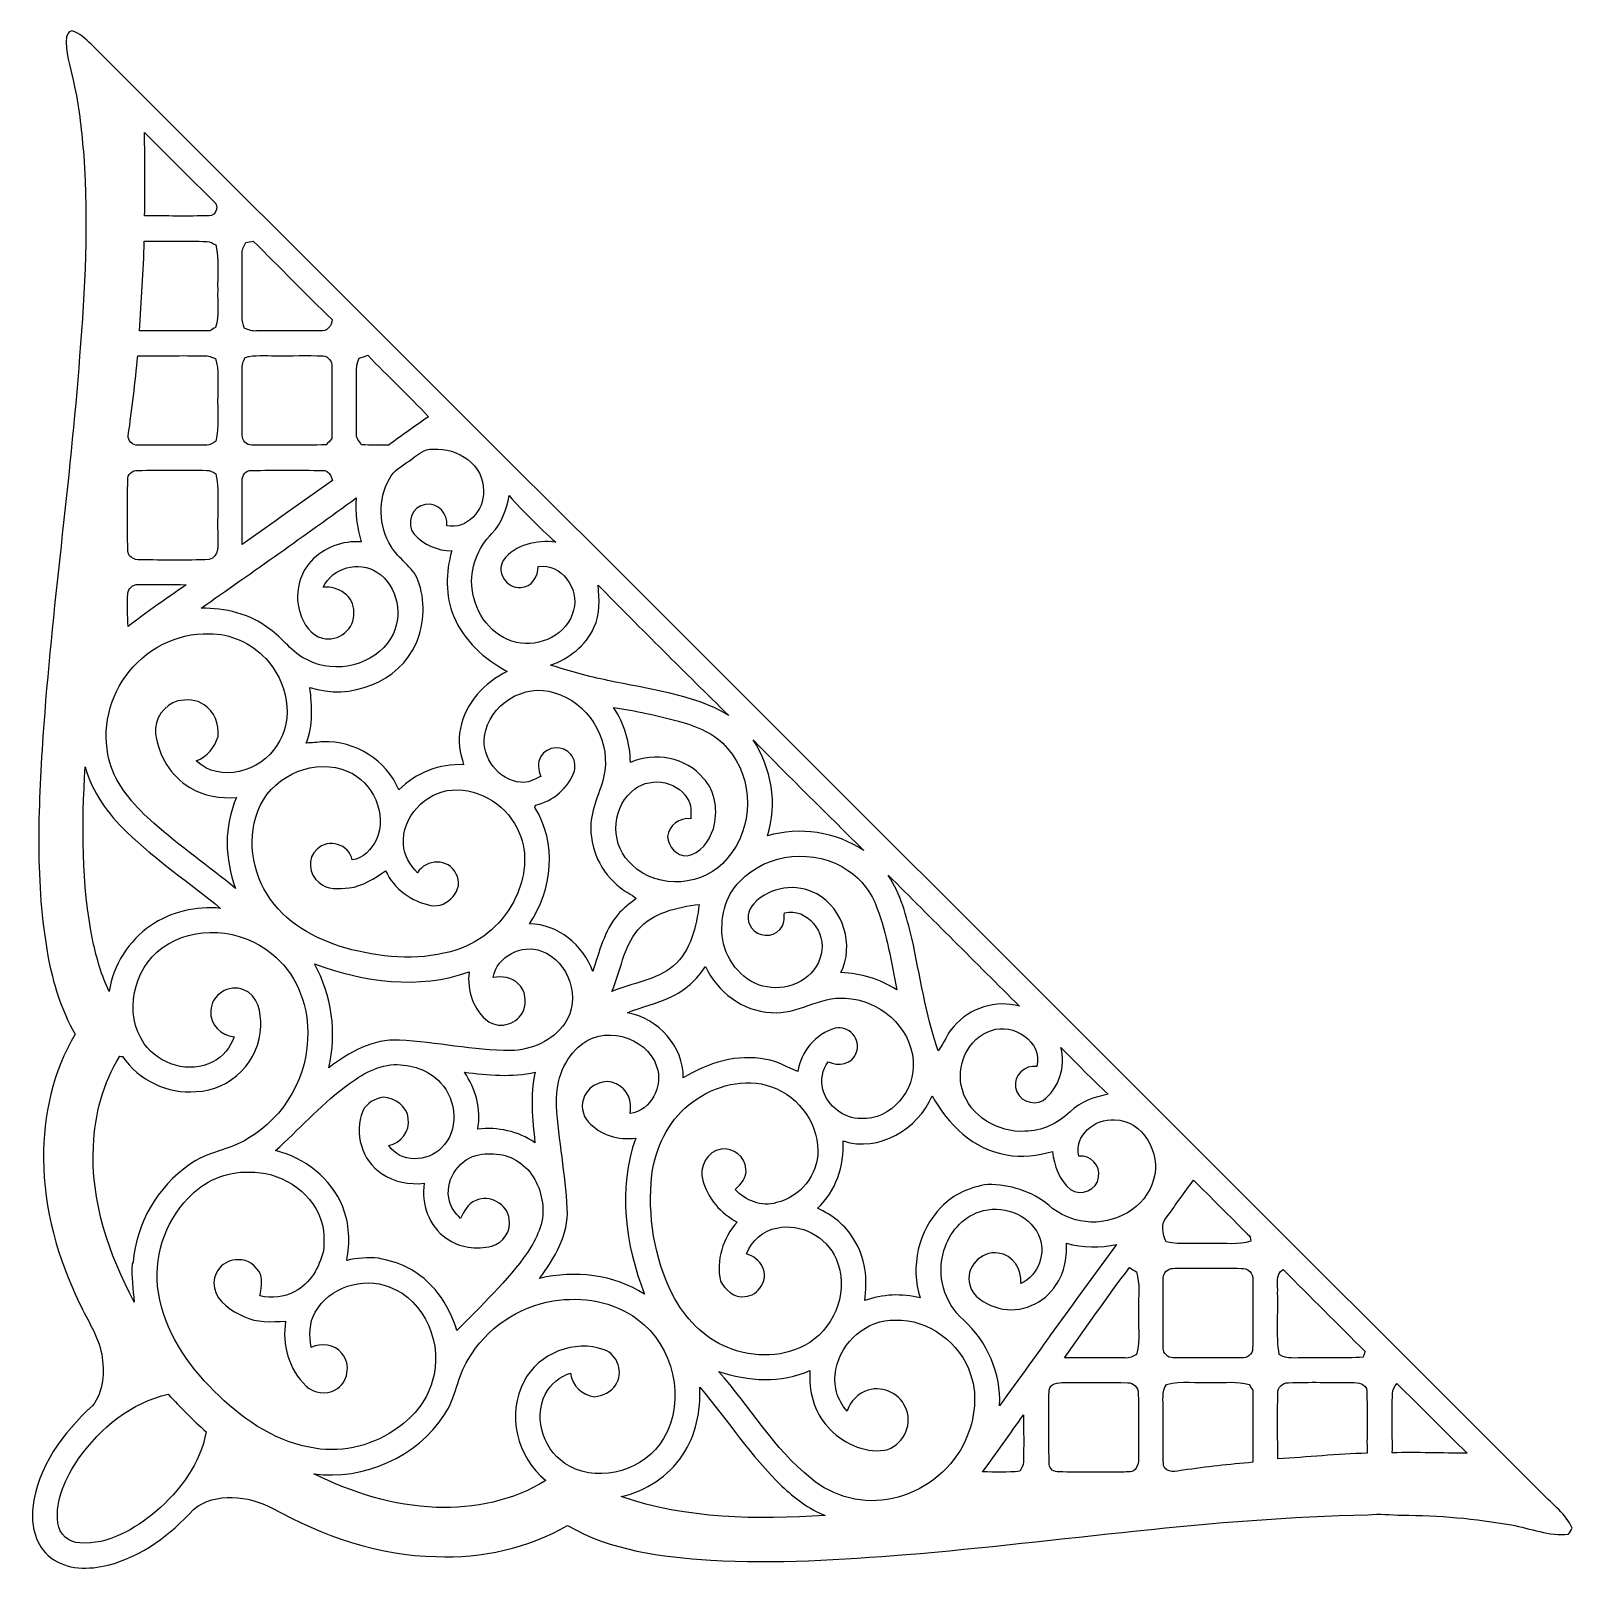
# Model space of a CAD drawing. Header units: centimetres. Extents: x -10.3 to 10.3, y -10.3 to 10.3.
import ezdxf

# ---------------------------------------------------------------- set-up
doc = ezdxf.new("R2010")
doc.units = ezdxf.units.CM
doc.header["$MEASUREMENT"] = 0
doc.layers.add('Camada 1', color=7, linetype='Continuous')

msp = doc.modelspace()

# ---------------------------------------------------------------- linework, layer by layer
at = {"layer": 'Camada 1', "color": 156}
for points, knots in [([(-9.85202, 10.12859), (-9.84884, 10.18504), (-9.84214, 10.26548), (-9.7737, 10.27852), (-9.7737, 10.27852), (-9.66964, 10.25136), (-9.59237, 10.17198), (-9.51759, 10.09932), (-9.51759, 10.09932), (-3.04835, 3.64348), (3.41665, -2.81622), (9.88201, -9.27593), (9.88201, -9.27593), (10.01888, -9.42622), (10.1988, -9.54687), (10.28206, -9.73807), (10.28206, -9.73807), (10.27041, -9.75818), (10.24678, -9.79769), (10.23513, -9.81745), (10.23513, -9.81745), (9.97196, -9.85026), (9.72397, -9.74019), (9.46925, -9.69644), (9.46925, -9.69644), (8.98701, -9.61073), (8.497, -9.56556), (8.00734, -9.56592), (8.00734, -9.56592), (7.85529, -9.55957), (7.70325, -9.54369), (7.55156, -9.55993), (7.55156, -9.55993), (5.48357, -9.59838), (3.4357, -9.91904), (1.37795, -10.09332), (1.37795, -10.09332), (0.50906, -10.15824), (-0.36335, -10.21891), (-1.23437, -10.16811), (-1.23437, -10.16811), (-1.88948, -10.12296), (-2.57033, -10.03969), (-3.14713, -9.7028), (-3.14713, -9.7028), (-3.677, -10.00794), (-4.29472, -10.14623), (-4.90395, -10.11872), (-4.90395, -10.11872), (-5.67725, -10.1099), (-6.42372, -9.83862), (-7.09577, -9.47137), (-7.09577, -9.47137), (-7.41644, -9.30451), (-7.84965, -9.24947), (-8.14881, -9.48867), (-8.14881, -9.48867), (-8.45431, -9.83014), (-8.84061, -10.1159), (-9.28899, -10.23338), (-9.28899, -10.23338), (-9.54405, -10.29545), (-9.8425, -10.30076), (-10.05805, -10.13037), (-10.05805, -10.13037), (-10.25913, -9.97832), (-10.32298, -9.70738), (-10.29687, -9.4675), (-10.29687, -9.4675), (-10.23619, -8.92457), (-9.89294, -8.46137), (-9.49889, -8.10436), (-9.49889, -8.10436), (-9.34966, -7.90928), (-9.33696, -7.64821), (-9.37471, -7.41469), (-9.37471, -7.41469), (-9.4241, -7.16808), (-9.56733, -6.95749), (-9.6721, -6.73347), (-9.6721, -6.73347), (-9.96279, -6.13127), (-10.14941, -5.47088), (-10.15294, -4.79953), (-10.15294, -4.79953), (-10.15471, -4.22168), (-10.02876, -3.63431), (-9.72961, -3.13548), (-9.72961, -3.13548), (-9.91658, -2.81374), (-10.02735, -2.45321), (-10.09437, -2.08879), (-10.09437, -2.08879), (-10.26795, -1.12006), (-10.22562, -0.12946), (-10.16105, 0.84771), (-10.16105, 0.84771), (-10.04428, 2.54635), (-9.79628, 4.23298), (-9.67104, 5.9309), (-9.67104, 5.9309), (-9.59661, 6.82025), (-9.55569, 7.71701), (-9.61495, 8.60883), (-9.61495, 8.60883), (-9.64423, 8.91645), (-9.66999, 9.22549), (-9.73701, 9.52782), (-9.73701, 9.52782), (-9.77582, 9.72784), (-9.84462, 9.92328), (-9.85202, 10.12859)], [0, 0, 0, 0, 0.03448276, 0.03448276, 0.03448276, 0.03448276, 0.06896552, 0.06896552, 0.06896552, 0.06896552, 0.10344828, 0.10344828, 0.10344828, 0.10344828, 0.13793103, 0.13793103, 0.13793103, 0.13793103, 0.17241379, 0.17241379, 0.17241379, 0.17241379, 0.20689655, 0.20689655, 0.20689655, 0.20689655, 0.24137931, 0.24137931, 0.24137931, 0.24137931, 0.27586207, 0.27586207, 0.27586207, 0.27586207, 0.31034483, 0.31034483, 0.31034483, 0.31034483, 0.34482759, 0.34482759, 0.34482759, 0.34482759, 0.37931034, 0.37931034, 0.37931034, 0.37931034, 0.4137931, 0.4137931, 0.4137931, 0.4137931, 0.44827586, 0.44827586, 0.44827586, 0.44827586, 0.48275862, 0.48275862, 0.48275862, 0.48275862, 0.51724138, 0.51724138, 0.51724138, 0.51724138, 0.55172414, 0.55172414, 0.55172414, 0.55172414, 0.5862069, 0.5862069, 0.5862069, 0.5862069, 0.62068966, 0.62068966, 0.62068966, 0.62068966, 0.65517241, 0.65517241, 0.65517241, 0.65517241, 0.68965517, 0.68965517, 0.68965517, 0.68965517, 0.72413793, 0.72413793, 0.72413793, 0.72413793, 0.75862069, 0.75862069, 0.75862069, 0.75862069, 0.79310345, 0.79310345, 0.79310345, 0.79310345, 0.82758621, 0.82758621, 0.82758621, 0.82758621, 0.86206897, 0.86206897, 0.86206897, 0.86206897, 0.89655172, 0.89655172, 0.89655172, 0.89655172, 0.93103448, 0.93103448, 0.93103448, 0.93103448, 1, 1, 1, 1]), ([(-8.80145, 8.91786), (-8.80145, 8.91786), (-8.80145, 8.91786), (-8.80145, 8.91786), (-8.80145, 8.91786), (-8.8011, 8.54639), (-8.79792, 8.17527), (-8.80145, 7.80379), (-8.80145, 7.80379), (-8.51394, 7.8052), (-8.22642, 7.79814), (-7.93891, 7.80661), (-7.93891, 7.80661), (-7.84331, 7.80204), (-7.80062, 7.94455), (-7.87788, 7.99711), (-7.87788, 7.99711), (-8.18868, 8.30121), (-8.49488, 8.60989), (-8.80145, 8.91786)], [0, 0, 0, 0, 0.16666667, 0.16666667, 0.16666667, 0.16666667, 0.33333333, 0.33333333, 0.33333333, 0.33333333, 0.5, 0.5, 0.5, 0.5, 0.66666667, 0.66666667, 0.66666667, 0.66666667, 1, 1, 1, 1]), ([(-8.80638, 7.46478), (-8.80638, 7.46478), (-8.80638, 7.46478), (-8.80638, 7.46478), (-8.80638, 7.46478), (-8.8152, 7.06472), (-8.84731, 6.66574), (-8.87095, 6.26638), (-8.87095, 6.26638), (-8.55662, 6.26674), (-8.24264, 6.26568), (-7.92868, 6.26709), (-7.92868, 6.26709), (-7.91068, 6.27873), (-7.87435, 6.30273), (-7.85636, 6.31437), (-7.85636, 6.31437), (-7.79673, 6.4724), (-7.83342, 6.64457), (-7.82389, 6.80931), (-7.82389, 6.80931), (-7.83342, 7.0118), (-7.79885, 7.21924), (-7.85142, 7.41785), (-7.85142, 7.41785), (-7.88987, 7.43513), (-7.9255, 7.46548), (-7.96995, 7.46371), (-7.96995, 7.46371), (-8.24865, 7.4669), (-8.52769, 7.46337), (-8.80638, 7.46478)], [0, 0, 0, 0, 0.11111111, 0.11111111, 0.11111111, 0.11111111, 0.22222222, 0.22222222, 0.22222222, 0.22222222, 0.33333333, 0.33333333, 0.33333333, 0.33333333, 0.44444444, 0.44444444, 0.44444444, 0.44444444, 0.55555556, 0.55555556, 0.55555556, 0.55555556, 0.66666667, 0.66666667, 0.66666667, 0.66666667, 0.77777778, 0.77777778, 0.77777778, 0.77777778, 1, 1, 1, 1]), ([(-7.44855, 7.44889), (-7.44855, 7.44889), (-7.44855, 7.44889), (-7.44855, 7.44889), (-7.44855, 7.44889), (-7.47289, 7.40304), (-7.50288, 7.35682), (-7.49793, 7.30215), (-7.49793, 7.30215), (-7.49899, 7.01957), (-7.49757, 6.73734), (-7.49864, 6.45476), (-7.49864, 6.45476), (-7.50252, 6.40079), (-7.48312, 6.35), (-7.46512, 6.30025), (-7.46512, 6.30025), (-7.41362, 6.27979), (-7.36035, 6.26215), (-7.30391, 6.26568), (-7.30391, 6.26568), (-7.02062, 6.26709), (-6.7377, 6.26533), (-6.45442, 6.26674), (-6.45442, 6.26674), (-6.36588, 6.25264), (-6.29849, 6.33764), (-6.29355, 6.41948), (-6.29355, 6.41948), (-6.65409, 6.76027), (-6.99664, 7.11975), (-7.35047, 7.4676), (-7.35047, 7.4676), (-7.38328, 7.46125), (-7.4161, 7.45525), (-7.44855, 7.44889)], [0, 0, 0, 0, 0.1, 0.1, 0.1, 0.1, 0.2, 0.2, 0.2, 0.2, 0.3, 0.3, 0.3, 0.3, 0.4, 0.4, 0.4, 0.4, 0.5, 0.5, 0.5, 0.5, 0.6, 0.6, 0.6, 0.6, 0.7, 0.7, 0.7, 0.7, 0.8, 0.8, 0.8, 0.8, 1, 1, 1, 1]), ([(-9.01981, 4.86726), (-9.01981, 4.86726), (-9.01981, 4.86726), (-9.01981, 4.86726), (-9.01981, 4.86726), (-9.0304, 4.79989), (-8.95949, 4.73216), (-8.89176, 4.74098), (-8.89176, 4.74098), (-8.5852, 4.73816), (-8.27827, 4.7392), (-7.97171, 4.74027), (-7.97171, 4.74027), (-7.92374, 4.73533), (-7.8874, 4.76885), (-7.84895, 4.79107), (-7.84895, 4.79107), (-7.80133, 4.99039), (-7.83271, 5.19711), (-7.82389, 5.39996), (-7.82389, 5.39996), (-7.83096, 5.56612), (-7.80062, 5.73792), (-7.85636, 5.89845), (-7.85636, 5.89845), (-7.90469, 5.91819), (-7.95372, 5.93865), (-8.00664, 5.93548), (-8.00664, 5.93548), (-8.30227, 5.93619), (-8.5979, 5.93548), (-8.89317, 5.93514), (-8.89317, 5.93514), (-8.92668, 5.57812), (-8.97078, 5.22216), (-9.01981, 4.86726)], [0, 0, 0, 0, 0.1, 0.1, 0.1, 0.1, 0.2, 0.2, 0.2, 0.2, 0.3, 0.3, 0.3, 0.3, 0.4, 0.4, 0.4, 0.4, 0.5, 0.5, 0.5, 0.5, 0.6, 0.6, 0.6, 0.6, 0.7, 0.7, 0.7, 0.7, 0.8, 0.8, 0.8, 0.8, 1, 1, 1, 1]), ([(-7.45983, 5.91185), (-7.45983, 5.91185), (-7.45983, 5.91185), (-7.45983, 5.91185), (-7.45983, 5.91185), (-7.4803, 5.86069), (-7.50322, 5.80813), (-7.49828, 5.75132), (-7.49828, 5.75132), (-7.49652, 5.45853), (-7.50147, 5.16536), (-7.49618, 4.87221), (-7.49618, 4.87221), (-7.49864, 4.80447), (-7.44007, 4.73463), (-7.36917, 4.74132), (-7.36917, 4.74132), (-7.03757, 4.7385), (-6.7056, 4.73709), (-6.37399, 4.74274), (-6.37399, 4.74274), (-6.34929, 4.77097), (-6.32388, 4.79882), (-6.29884, 4.82669), (-6.29884, 4.82669), (-6.29708, 5.14631), (-6.29673, 5.46629), (-6.29849, 5.78626), (-6.29849, 5.78626), (-6.29179, 5.8554), (-6.34505, 5.93054), (-6.41738, 5.93231), (-6.41738, 5.93231), (-6.62975, 5.94113), (-6.84247, 5.93302), (-7.05484, 5.93548), (-7.05484, 5.93548), (-7.18996, 5.93266), (-7.3279, 5.95029), (-7.45983, 5.91185)], [0, 0, 0, 0, 0.09090909, 0.09090909, 0.09090909, 0.09090909, 0.18181818, 0.18181818, 0.18181818, 0.18181818, 0.27272727, 0.27272727, 0.27272727, 0.27272727, 0.36363636, 0.36363636, 0.36363636, 0.36363636, 0.45454545, 0.45454545, 0.45454545, 0.45454545, 0.54545455, 0.54545455, 0.54545455, 0.54545455, 0.63636364, 0.63636364, 0.63636364, 0.63636364, 0.72727273, 0.72727273, 0.72727273, 0.72727273, 0.81818182, 0.81818182, 0.81818182, 0.81818182, 1, 1, 1, 1]), ([(-5.93583, 5.90232), (-5.93583, 5.90232), (-5.93583, 5.90232), (-5.93583, 5.90232), (-5.93583, 5.90232), (-5.95629, 5.84234), (-5.97534, 5.78061), (-5.97041, 5.71605), (-5.97041, 5.71605), (-5.96864, 5.44371), (-5.9711, 5.17136), (-5.96935, 4.89866), (-5.96935, 4.89866), (-5.97958, 4.83658), (-5.93266, 4.79212), (-5.90055, 4.7452), (-5.90055, 4.7452), (-5.7799, 4.7385), (-5.65855, 4.73779), (-5.53755, 4.74098), (-5.53755, 4.74098), (-5.36363, 4.87045), (-5.18583, 4.99426), (-5.00839, 5.1181), (-5.00839, 5.1181), (-5.26837, 5.40173), (-5.55237, 5.66349), (-5.81942, 5.94077), (-5.81942, 5.94077), (-5.85823, 5.92807), (-5.89704, 5.91502), (-5.93583, 5.90232)], [0, 0, 0, 0, 0.11111111, 0.11111111, 0.11111111, 0.11111111, 0.22222222, 0.22222222, 0.22222222, 0.22222222, 0.33333333, 0.33333333, 0.33333333, 0.33333333, 0.44444444, 0.44444444, 0.44444444, 0.44444444, 0.55555556, 0.55555556, 0.55555556, 0.55555556, 0.66666667, 0.66666667, 0.66666667, 0.66666667, 0.77777778, 0.77777778, 0.77777778, 0.77777778, 1, 1, 1, 1]), ([(-5.26732, 4.52754), (-5.26732, 4.52754), (-5.26732, 4.52754), (-5.26732, 4.52754), (-5.26732, 4.52754), (-5.36046, 4.45664), (-5.47792, 4.40407), (-5.52874, 4.29119), (-5.52874, 4.29119), (-5.68571, 4.01425), (-5.67584, 3.65512), (-5.50615, 3.38596), (-5.50615, 3.38596), (-5.40948, 3.21768), (-5.22111, 3.11962), (-5.14879, 2.93441), (-5.14879, 2.93441), (-5.04367, 2.66841), (-5.06411, 2.36044), (-5.1689, 2.09761), (-5.1689, 2.09761), (-5.39326, 1.56986), (-6.06107, 1.31938), (-6.59165, 1.50142), (-6.59165, 1.50142), (-6.56412, 1.25341), (-6.54332, 0.99272), (-6.64138, 0.75635), (-6.64138, 0.75635), (-6.56731, 0.76093), (-6.49286, 0.76658), (-6.41879, 0.77435), (-6.41879, 0.77435), (-5.98874, 0.78951), (-5.57035, 0.52882), (-5.40278, 0.13124), (-5.40278, 0.13124), (-5.17596, 0.35772), (-4.85775, 0.48506), (-4.53672, 0.46743), (-4.53672, 0.46743), (-4.58611, 0.62264), (-4.62068, 0.78951), (-4.5787, 0.95037), (-4.5787, 0.95037), (-4.5166, 1.29258), (-4.25803, 1.56527), (-3.95323, 1.71484), (-3.95323, 1.71484), (-4.25732, 1.87888), (-4.53602, 2.12478), (-4.66901, 2.45039), (-4.66901, 2.45039), (-4.78508, 2.72625), (-4.77555, 3.04024), (-4.69688, 3.32458), (-4.69688, 3.32458), (-4.88526, 3.32951), (-5.07293, 3.40818), (-5.19994, 3.54858), (-5.19994, 3.54858), (-5.31283, 3.68687), (-5.23063, 3.92747), (-5.04647, 3.94545), (-5.04647, 3.94545), (-4.88173, 3.97827), (-4.74203, 3.82235), (-4.76391, 3.66218), (-4.76391, 3.66218), (-4.49367, 3.60785), (-4.25591, 3.86679), (-4.27355, 4.1275), (-4.27355, 4.1275), (-4.25838, 4.47111), (-4.62209, 4.71311), (-4.93994, 4.68524), (-4.93994, 4.68524), (-5.07223, 4.69688), (-5.16678, 4.59527), (-5.26732, 4.52754)], [0, 0, 0, 0, 0.04761905, 0.04761905, 0.04761905, 0.04761905, 0.0952381, 0.0952381, 0.0952381, 0.0952381, 0.14285714, 0.14285714, 0.14285714, 0.14285714, 0.19047619, 0.19047619, 0.19047619, 0.19047619, 0.23809524, 0.23809524, 0.23809524, 0.23809524, 0.28571429, 0.28571429, 0.28571429, 0.28571429, 0.33333333, 0.33333333, 0.33333333, 0.33333333, 0.38095238, 0.38095238, 0.38095238, 0.38095238, 0.42857143, 0.42857143, 0.42857143, 0.42857143, 0.47619048, 0.47619048, 0.47619048, 0.47619048, 0.52380952, 0.52380952, 0.52380952, 0.52380952, 0.57142857, 0.57142857, 0.57142857, 0.57142857, 0.61904762, 0.61904762, 0.61904762, 0.61904762, 0.66666667, 0.66666667, 0.66666667, 0.66666667, 0.71428571, 0.71428571, 0.71428571, 0.71428571, 0.76190476, 0.76190476, 0.76190476, 0.76190476, 0.80952381, 0.80952381, 0.80952381, 0.80952381, 0.85714286, 0.85714286, 0.85714286, 0.85714286, 0.9047619, 0.9047619, 0.9047619, 0.9047619, 1, 1, 1, 1]), ([(-9.02722, 4.27036), (-9.02722, 4.27036), (-9.02722, 4.27036), (-9.02722, 4.27036), (-9.02722, 4.27036), (-9.03111, 3.96416), (-9.0304, 3.6576), (-9.02793, 3.35138), (-9.02793, 3.35138), (-9.03993, 3.25613), (-8.94326, 3.19933), (-8.85895, 3.20428), (-8.85895, 3.20428), (-8.55274, 3.20604), (-8.24582, 3.19687), (-7.93997, 3.20886), (-7.93997, 3.20886), (-7.79814, 3.2452), (-7.8253, 3.41629), (-7.82319, 3.52707), (-7.82319, 3.52707), (-7.8359, 3.80293), (-7.79744, 4.08305), (-7.84825, 4.35573), (-7.84825, 4.35573), (-7.88704, 4.3769), (-7.92479, 4.40689), (-7.97171, 4.40265), (-7.97171, 4.40265), (-8.27827, 4.40407), (-8.5852, 4.40477), (-8.89176, 4.40231), (-8.89176, 4.40231), (-8.96619, 4.40865), (-9.03464, 4.34622), (-9.02722, 4.27036)], [0, 0, 0, 0, 0.1, 0.1, 0.1, 0.1, 0.2, 0.2, 0.2, 0.2, 0.3, 0.3, 0.3, 0.3, 0.4, 0.4, 0.4, 0.4, 0.5, 0.5, 0.5, 0.5, 0.6, 0.6, 0.6, 0.6, 0.7, 0.7, 0.7, 0.7, 0.8, 0.8, 0.8, 0.8, 1, 1, 1, 1]), ([(-7.49687, 4.26332), (-7.49687, 4.26332), (-7.49687, 4.26332), (-7.49687, 4.26332), (-7.49687, 4.26332), (-7.50111, 3.97898), (-7.49652, 3.69464), (-7.49828, 3.41066), (-7.49828, 3.41066), (-7.09365, 3.69359), (-6.69536, 3.98497), (-6.29038, 4.26754), (-6.29038, 4.26754), (-6.3066, 4.33), (-6.34541, 4.40655), (-6.4216, 4.40124), (-6.4216, 4.40124), (-6.73876, 4.40513), (-7.0566, 4.40513), (-7.37376, 4.40124), (-7.37376, 4.40124), (-7.44855, 4.40548), (-7.50076, 4.3328), (-7.49687, 4.26332)], [0, 0, 0, 0, 0.14285714, 0.14285714, 0.14285714, 0.14285714, 0.28571429, 0.28571429, 0.28571429, 0.28571429, 0.42857143, 0.42857143, 0.42857143, 0.42857143, 0.57142857, 0.57142857, 0.57142857, 0.57142857, 0.71428571, 0.71428571, 0.71428571, 0.71428571, 1, 1, 1, 1]), ([(-8.04791, 2.55905), (-8.04791, 2.55905), (-8.04791, 2.55905), (-8.04791, 2.55905), (-8.04791, 2.55905), (-7.72512, 2.56611), (-7.39457, 2.48284), (-7.13527, 2.28564), (-7.13527, 2.28564), (-6.95289, 2.16041), (-6.83119, 1.95896), (-6.62481, 1.86725), (-6.62481, 1.86725), (-6.25052, 1.67252), (-5.73158, 1.7928), (-5.50932, 2.15935), (-5.50932, 2.15935), (-5.33364, 2.44369), (-5.41301, 2.85855), (-5.6963, 3.0427), (-5.6963, 3.0427), (-5.93724, 3.19933), (-6.29179, 3.10268), (-6.41385, 2.84091), (-6.41385, 2.84091), (-6.21875, 2.85891), (-5.99405, 2.71955), (-6.00569, 2.50542), (-6.00569, 2.50542), (-5.97958, 2.28669), (-6.21665, 2.10078), (-6.42338, 2.16041), (-6.42338, 2.16041), (-6.58566, 2.19357), (-6.67526, 2.35091), (-6.72358, 2.49555), (-6.72358, 2.49555), (-6.8012, 2.7312), (-6.7437, 3.00531), (-6.57647, 3.1891), (-6.57647, 3.1891), (-6.40644, 3.37043), (-6.1535, 3.46533), (-5.90549, 3.44664), (-5.90549, 3.44664), (-5.96793, 3.63643), (-5.98699, 3.83575), (-5.97288, 4.03436), (-5.97288, 4.03436), (-6.65833, 3.53377), (-7.35295, 3.04623), (-8.04791, 2.55905)], [0, 0, 0, 0, 0.07142857, 0.07142857, 0.07142857, 0.07142857, 0.14285714, 0.14285714, 0.14285714, 0.14285714, 0.21428571, 0.21428571, 0.21428571, 0.21428571, 0.28571429, 0.28571429, 0.28571429, 0.28571429, 0.35714286, 0.35714286, 0.35714286, 0.35714286, 0.42857143, 0.42857143, 0.42857143, 0.42857143, 0.5, 0.5, 0.5, 0.5, 0.57142857, 0.57142857, 0.57142857, 0.57142857, 0.64285714, 0.64285714, 0.64285714, 0.64285714, 0.71428571, 0.71428571, 0.71428571, 0.71428571, 0.78571429, 0.78571429, 0.78571429, 0.78571429, 0.85714286, 0.85714286, 0.85714286, 0.85714286, 1, 1, 1, 1]), ([(-3.93064, 4.06435), (-3.93064, 4.06435), (-3.93064, 4.06435), (-3.93064, 4.06435), (-3.93064, 4.06435), (-3.96205, 3.88055), (-4.02624, 3.69639), (-4.15854, 3.55952), (-4.15854, 3.55952), (-4.34833, 3.36585), (-4.45805, 3.09068), (-4.42453, 2.81834), (-4.42453, 2.81834), (-4.38643, 2.49519), (-4.16136, 2.17134), (-3.82975, 2.10255), (-3.82975, 2.10255), (-3.51825, 2.02917), (-3.14607, 2.21156), (-3.06634, 2.53293), (-3.06634, 2.53293), (-2.98732, 2.81763), (-3.22721, 3.16335), (-3.53871, 3.1182), (-3.53871, 3.1182), (-3.54153, 2.9845), (-3.62761, 2.83915), (-3.77542, 2.8381), (-3.77542, 2.8381), (-3.95922, 2.81586), (-4.10491, 3.03917), (-4.00755, 3.19722), (-4.00755, 3.19722), (-3.84951, 3.41312), (-3.56022, 3.47451), (-3.30658, 3.44204), (-3.30658, 3.44204), (-3.52531, 3.63784), (-3.73308, 3.84739), (-3.93064, 4.06435)], [0, 0, 0, 0, 0.09090909, 0.09090909, 0.09090909, 0.09090909, 0.18181818, 0.18181818, 0.18181818, 0.18181818, 0.27272727, 0.27272727, 0.27272727, 0.27272727, 0.36363636, 0.36363636, 0.36363636, 0.36363636, 0.45454545, 0.45454545, 0.45454545, 0.45454545, 0.54545455, 0.54545455, 0.54545455, 0.54545455, 0.63636364, 0.63636364, 0.63636364, 0.63636364, 0.72727273, 0.72727273, 0.72727273, 0.72727273, 0.81818182, 0.81818182, 0.81818182, 0.81818182, 1, 1, 1, 1]), ([(-9.02617, 2.75449), (-9.02617, 2.75449), (-9.02617, 2.75449), (-9.02617, 2.75449), (-9.02617, 2.75449), (-9.03428, 2.60772), (-9.03075, 2.46062), (-9.02229, 2.31386), (-9.02229, 2.31386), (-8.77252, 2.51107), (-8.50723, 2.68922), (-8.24653, 2.87231), (-8.24653, 2.87231), (-8.46102, 2.88042), (-8.67515, 2.8783), (-8.88964, 2.87619), (-8.88964, 2.87619), (-8.95667, 2.88113), (-9.02617, 2.82327), (-9.02617, 2.75449)], [0, 0, 0, 0, 0.16666667, 0.16666667, 0.16666667, 0.16666667, 0.33333333, 0.33333333, 0.33333333, 0.33333333, 0.5, 0.5, 0.5, 0.5, 0.66666667, 0.66666667, 0.66666667, 0.66666667, 1, 1, 1, 1]), ([(-2.73967, 2.86948), (-2.73967, 2.86948), (-2.73967, 2.86948), (-2.73967, 2.86948), (-2.73967, 2.86948), (-2.72415, 2.68005), (-2.70722, 2.47826), (-2.79505, 2.30222), (-2.79505, 2.30222), (-2.90159, 2.05705), (-3.12914, 1.88736), (-3.37538, 1.79811), (-3.37538, 1.79811), (-3.12278, 1.72154), (-2.87019, 1.64253), (-2.60984, 1.59526), (-2.60984, 1.59526), (-2.06409, 1.47179), (-1.48307, 1.42027), (-0.99342, 1.12606), (-0.99342, 1.12606), (-1.58009, 1.70249), (-2.16358, 2.28247), (-2.73967, 2.86948)], [0, 0, 0, 0, 0.14285714, 0.14285714, 0.14285714, 0.14285714, 0.28571429, 0.28571429, 0.28571429, 0.28571429, 0.42857143, 0.42857143, 0.42857143, 0.42857143, 0.57142857, 0.57142857, 0.57142857, 0.57142857, 0.71428571, 0.71428571, 0.71428571, 0.71428571, 1, 1, 1, 1]), ([(-9.05756, 1.64818), (-9.05756, 1.64818), (-9.05756, 1.64818), (-9.05756, 1.64818), (-9.05756, 1.64818), (-9.30275, 1.3088), (-9.386, 0.85054), (-9.25159, 0.4512), (-9.25159, 0.4512), (-9.14717, 0.14181), (-8.91575, -0.10054), (-8.67939, -0.31608), (-8.67939, -0.31608), (-8.33084, -0.62512), (-7.9449, -0.88793), (-7.58718, -1.18568), (-7.58718, -1.18568), (-7.72759, -0.79798), (-7.74876, -0.35207), (-7.57166, 0.0275), (-7.57166, 0.0275), (-7.78756, 0.01588), (-8.01299, 0.0455), (-8.1975, 0.16474), (-8.1975, 0.16474), (-8.45431, 0.31396), (-8.61871, 0.59265), (-8.65575, 0.8837), (-8.65575, 0.8837), (-8.67727, 1.07597), (-8.5404, 1.26824), (-8.35659, 1.3215), (-8.35659, 1.3215), (-8.23983, 1.3409), (-8.10648, 1.34338), (-8.0077, 1.26717), (-8.0077, 1.26717), (-7.86906, 1.17756), (-7.80204, 1.00717), (-7.82038, 0.84561), (-7.82038, 0.84561), (-7.8627, 0.69778), (-7.96431, 0.57114), (-8.11283, 0.52034), (-8.11283, 0.52034), (-7.7978, 0.2159), (-7.25063, 0.37782), (-7.03438, 0.72354), (-7.03438, 0.72354), (-6.78814, 1.08126), (-6.89575, 1.58467), (-7.18255, 1.88665), (-7.18255, 1.88665), (-7.37729, 2.09125), (-7.65386, 2.22355), (-7.93926, 2.21791), (-7.93926, 2.21791), (-8.37776, 2.2359), (-8.80533, 2.00166), (-9.05756, 1.64818)], [0, 0, 0, 0, 0.0625, 0.0625, 0.0625, 0.0625, 0.125, 0.125, 0.125, 0.125, 0.1875, 0.1875, 0.1875, 0.1875, 0.25, 0.25, 0.25, 0.25, 0.3125, 0.3125, 0.3125, 0.3125, 0.375, 0.375, 0.375, 0.375, 0.4375, 0.4375, 0.4375, 0.4375, 0.5, 0.5, 0.5, 0.5, 0.5625, 0.5625, 0.5625, 0.5625, 0.625, 0.625, 0.625, 0.625, 0.6875, 0.6875, 0.6875, 0.6875, 0.75, 0.75, 0.75, 0.75, 0.8125, 0.8125, 0.8125, 0.8125, 0.875, 0.875, 0.875, 0.875, 1, 1, 1, 1]), ([(-4.25696, 0.8509), (-4.25696, 0.8509), (-4.25696, 0.8509), (-4.25696, 0.8509), (-4.25696, 0.8509), (-4.2986, 0.56056), (-4.07246, 0.25893), (-3.77754, 0.23176), (-3.77754, 0.23176), (-3.68017, 0.22153), (-3.59021, 0.26634), (-3.50731, 0.3115), (-3.50731, 0.3115), (-3.53484, 0.39722), (-3.55811, 0.49671), (-3.50378, 0.57714), (-3.50378, 0.57714), (-3.42511, 0.7179), (-3.19933, 0.73518), (-3.10444, 0.60325), (-3.10444, 0.60325), (-3.0487, 0.54397), (-3.042, 0.45895), (-3.05469, 0.3824), (-3.05469, 0.3824), (-3.13655, 0.15662), (-3.33869, -0.0201), (-3.57292, -0.07372), (-3.57292, -0.07372), (-3.57611, -0.08113), (-3.58281, -0.09596), (-3.58598, -0.10337), (-3.58598, -0.10337), (-3.28471, -0.57467), (-3.35173, -1.2086), (-3.6576, -1.66122), (-3.6576, -1.66122), (-3.27306, -1.66229), (-2.93828, -1.9431), (-2.81164, -2.29622), (-2.81164, -2.29622), (-2.72308, -2.03658), (-2.65959, -1.75648), (-2.47826, -1.54199), (-2.47826, -1.54199), (-2.41123, -1.45238), (-2.31668, -1.391), (-2.23097, -1.3215), (-2.23097, -1.3215), (-2.29481, -1.2633), (-2.37701, -1.23048), (-2.44298, -1.17544), (-2.44298, -1.17544), (-2.70474, -0.97825), (-2.85715, -0.64628), (-2.83457, -0.31891), (-2.83457, -0.31891), (-2.82434, -0.07196), (-2.68181, 0.14357), (-2.65007, 0.38629), (-2.65007, 0.38629), (-2.58797, 0.83467), (-2.8843, 1.30493), (-3.3221, 1.43016), (-3.3221, 1.43016), (-3.7218, 1.56457), (-4.20193, 1.2707), (-4.25696, 0.8509)], [0, 0, 0, 0, 0.05555556, 0.05555556, 0.05555556, 0.05555556, 0.11111111, 0.11111111, 0.11111111, 0.11111111, 0.16666667, 0.16666667, 0.16666667, 0.16666667, 0.22222222, 0.22222222, 0.22222222, 0.22222222, 0.27777778, 0.27777778, 0.27777778, 0.27777778, 0.33333333, 0.33333333, 0.33333333, 0.33333333, 0.38888889, 0.38888889, 0.38888889, 0.38888889, 0.44444444, 0.44444444, 0.44444444, 0.44444444, 0.5, 0.5, 0.5, 0.5, 0.55555556, 0.55555556, 0.55555556, 0.55555556, 0.61111111, 0.61111111, 0.61111111, 0.61111111, 0.66666667, 0.66666667, 0.66666667, 0.66666667, 0.72222222, 0.72222222, 0.72222222, 0.72222222, 0.77777778, 0.77777778, 0.77777778, 0.77777778, 0.83333333, 0.83333333, 0.83333333, 0.83333333, 0.88888889, 0.88888889, 0.88888889, 0.88888889, 1, 1, 1, 1]), ([(-2.53259, 1.23189), (-2.53259, 1.23189), (-2.53259, 1.23189), (-2.53259, 1.23189), (-2.53259, 1.23189), (-2.3876, 1.01599), (-2.30964, 0.75776), (-2.30857, 0.49742), (-2.30857, 0.49742), (-1.98084, 0.63994), (-1.56632, 0.5669), (-1.33278, 0.28892), (-1.33278, 0.28892), (-1.16487, 0.10936), (-1.13417, -0.16016), (-1.19839, -0.38946), (-1.19839, -0.38946), (-1.2573, -0.54821), (-1.36771, -0.72636), (-1.55081, -0.74999), (-1.55081, -0.74999), (-1.69509, -0.75742), (-1.79775, -0.62688), (-1.81256, -0.49354), (-1.81256, -0.49354), (-1.78929, -0.34079), (-1.65381, -0.23707), (-1.50001, -0.25471), (-1.50001, -0.25471), (-1.49789, -0.16403), (-1.48836, -0.06526), (-1.5434, 0.01305), (-1.5434, 0.01305), (-1.69228, 0.26952), (-2.08526, 0.31114), (-2.2941, 0.10617), (-2.2941, 0.10617), (-2.57422, -0.14111), (-2.56962, -0.63112), (-2.28423, -0.87241), (-2.28423, -0.87241), (-1.93745, -1.21108), (-1.31304, -1.16099), (-1.01247, -0.78563), (-1.01247, -0.78563), (-0.65617, -0.3824), (-0.65298, 0.28046), (-1.00858, 0.68509), (-1.00858, 0.68509), (-1.17157, 0.88582), (-1.42346, 0.98178), (-1.66475, 1.05056), (-1.66475, 1.05056), (-1.9505, 1.12606), (-2.23979, 1.18957), (-2.53259, 1.23189)], [0, 0, 0, 0, 0.06666667, 0.06666667, 0.06666667, 0.06666667, 0.13333333, 0.13333333, 0.13333333, 0.13333333, 0.2, 0.2, 0.2, 0.2, 0.26666667, 0.26666667, 0.26666667, 0.26666667, 0.33333333, 0.33333333, 0.33333333, 0.33333333, 0.4, 0.4, 0.4, 0.4, 0.46666667, 0.46666667, 0.46666667, 0.46666667, 0.53333333, 0.53333333, 0.53333333, 0.53333333, 0.6, 0.6, 0.6, 0.6, 0.66666667, 0.66666667, 0.66666667, 0.66666667, 0.73333333, 0.73333333, 0.73333333, 0.73333333, 0.8, 0.8, 0.8, 0.8, 0.86666667, 0.86666667, 0.86666667, 0.86666667, 1, 1, 1, 1]), ([(-0.66674, 0.7994), (-0.66674, 0.7994), (-0.66674, 0.7994), (-0.66674, 0.7994), (-0.66674, 0.7994), (-0.42403, 0.42474), (-0.33372, -0.05467), (-0.47659, -0.48365), (-0.47659, -0.48365), (-0.04339, -0.35877), (0.43709, -0.42827), (0.81209, -0.68014), (0.81209, -0.68014), (0.31784, -0.18837), (-0.18026, 0.3002), (-0.66674, 0.7994)], [0, 0, 0, 0, 0.2, 0.2, 0.2, 0.2, 0.4, 0.4, 0.4, 0.4, 0.6, 0.6, 0.6, 0.6, 1, 1, 1, 1]), ([(-9.59661, 0.44026), (-9.59661, 0.44026), (-9.59661, 0.44026), (-9.59661, 0.44026), (-9.59661, 0.44026), (-9.64141, -0.33725), (-9.64953, -1.12535), (-9.49395, -1.89194), (-9.49395, -1.89194), (-9.44068, -2.12124), (-9.38, -2.35162), (-9.27417, -2.56292), (-9.27417, -2.56292), (-9.22231, -2.21051), (-9.01488, -1.88736), (-8.72313, -1.68521), (-8.72313, -1.68521), (-8.45291, -1.49754), (-8.11071, -1.42027), (-7.78581, -1.45308), (-7.78581, -1.45308), (-8.20102, -1.10912), (-8.65222, -0.80785), (-9.04169, -0.43285), (-9.04169, -0.43285), (-9.29145, -0.19085), (-9.50312, 0.10125), (-9.59661, 0.44026)], [0, 0, 0, 0, 0.125, 0.125, 0.125, 0.125, 0.25, 0.25, 0.25, 0.25, 0.375, 0.375, 0.375, 0.375, 0.5, 0.5, 0.5, 0.5, 0.625, 0.625, 0.625, 0.625, 0.75, 0.75, 0.75, 0.75, 1, 1, 1, 1]), ([(-7.25628, -0.07832), (-7.25628, -0.07832), (-7.25628, -0.07832), (-7.25628, -0.07832), (-7.25628, -0.07832), (-7.44677, -0.47907), (-7.37446, -0.9772), (-7.11975, -1.33349), (-7.11975, -1.33349), (-6.86328, -1.69262), (-6.44877, -1.89934), (-6.03037, -2.00625), (-6.03037, -2.00625), (-5.57354, -2.11701), (-5.08141, -2.15723), (-4.62879, -2.00589), (-4.62879, -2.00589), (-4.28695, -1.89264), (-3.99133, -1.63936), (-3.84174, -1.30986), (-3.84174, -1.30986), (-3.71581, -1.04315), (-3.67171, -0.72143), (-3.79306, -0.4452), (-3.79306, -0.4452), (-3.93452, -0.09243), (-4.30988, 0.15662), (-4.69159, 0.12912), (-4.69159, 0.12912), (-5.05213, 0.1023), (-5.36434, -0.23354), (-5.34282, -0.59831), (-5.34282, -0.59831), (-5.33646, -0.74577), (-5.25463, -0.87453), (-5.15301, -0.97613), (-5.15301, -0.97613), (-5.04013, -0.79092), (-4.73392, -0.78034), (-4.64007, -0.98812), (-4.64007, -0.98812), (-4.51309, -1.20085), (-4.75509, -1.45591), (-4.97592, -1.41427), (-4.97592, -1.41427), (-5.23346, -1.36313), (-5.46734, -1.19133), (-5.57954, -0.95215), (-5.57954, -0.95215), (-5.73193, -1.0488), (-5.88468, -1.15851), (-6.06953, -1.17934), (-6.06953, -1.17934), (-6.20394, -1.18779), (-6.36481, -1.2132), (-6.46888, -1.10596), (-6.46888, -1.10596), (-6.60752, -1.00646), (-6.63292, -0.77505), (-6.49639, -0.66357), (-6.49639, -0.66357), (-6.35246, -0.51152), (-6.06283, -0.59548), (-6.02791, -0.80468), (-6.02791, -0.80468), (-5.87798, -0.79162), (-5.76686, -0.66111), (-5.70406, -0.5341), (-5.70406, -0.5341), (-5.5559, -0.19261), (-5.74533, 0.23566), (-6.08436, 0.37782), (-6.08436, 0.37782), (-6.51581, 0.56198), (-7.05555, 0.33972), (-7.25628, -0.07832)], [0, 0, 0, 0, 0.05, 0.05, 0.05, 0.05, 0.1, 0.1, 0.1, 0.1, 0.15, 0.15, 0.15, 0.15, 0.2, 0.2, 0.2, 0.2, 0.25, 0.25, 0.25, 0.25, 0.3, 0.3, 0.3, 0.3, 0.35, 0.35, 0.35, 0.35, 0.4, 0.4, 0.4, 0.4, 0.45, 0.45, 0.45, 0.45, 0.5, 0.5, 0.5, 0.5, 0.55, 0.55, 0.55, 0.55, 0.6, 0.6, 0.6, 0.6, 0.65, 0.65, 0.65, 0.65, 0.7, 0.7, 0.7, 0.7, 0.75, 0.75, 0.75, 0.75, 0.8, 0.8, 0.8, 0.8, 0.85, 0.85, 0.85, 0.85, 0.9, 0.9, 0.9, 0.9, 1, 1, 1, 1]), ([(-0.84561, -1.09255), (-0.84561, -1.09255), (-0.84561, -1.09255), (-0.84561, -1.09255), (-0.84561, -1.09255), (-1.04739, -1.29329), (-1.113, -1.59807), (-1.07421, -1.87359), (-1.07421, -1.87359), (-1.01917, -2.17063), (-0.79058, -2.45426), (-0.48119, -2.50331), (-0.48119, -2.50331), (-0.18062, -2.56329), (0.17955, -2.38159), (0.24165, -2.06587), (0.24165, -2.06587), (0.31503, -1.77977), (0.05997, -1.4411), (-0.2487, -1.512), (-0.2487, -1.512), (-0.254, -1.58891), (-0.24694, -1.67604), (-0.30833, -1.73426), (-0.30833, -1.73426), (-0.40604, -1.84962), (-0.60642, -1.8369), (-0.69003, -1.71131), (-0.69003, -1.71131), (-0.76093, -1.61571), (-0.74295, -1.47072), (-0.65617, -1.391), (-0.65617, -1.391), (-0.45013, -1.1617), (-0.08254, -1.11054), (0.18345, -1.26083), (0.18345, -1.26083), (0.54186, -1.45767), (0.68721, -1.94697), (0.50729, -2.31174), (0.50729, -2.31174), (0.77045, -2.3255), (1.03222, -2.39642), (1.25341, -2.54387), (1.25341, -2.54387), (1.18004, -2.17452), (1.12218, -1.79882), (0.98848, -1.44497), (0.98848, -1.44497), (0.91369, -1.24424), (0.78351, -1.06257), (0.60113, -0.94684), (0.60113, -0.94684), (0.1651, -0.64276), (-0.47941, -0.7066), (-0.84561, -1.09255)], [0, 0, 0, 0, 0.06666667, 0.06666667, 0.06666667, 0.06666667, 0.13333333, 0.13333333, 0.13333333, 0.13333333, 0.2, 0.2, 0.2, 0.2, 0.26666667, 0.26666667, 0.26666667, 0.26666667, 0.33333333, 0.33333333, 0.33333333, 0.33333333, 0.4, 0.4, 0.4, 0.4, 0.46666667, 0.46666667, 0.46666667, 0.46666667, 0.53333333, 0.53333333, 0.53333333, 0.53333333, 0.6, 0.6, 0.6, 0.6, 0.66666667, 0.66666667, 0.66666667, 0.66666667, 0.73333333, 0.73333333, 0.73333333, 0.73333333, 0.8, 0.8, 0.8, 0.8, 0.86666667, 0.86666667, 0.86666667, 0.86666667, 1, 1, 1, 1]), ([(1.13911, -1.00824), (1.13911, -1.00824), (1.13911, -1.00824), (1.13911, -1.00824), (1.13911, -1.00824), (1.30562, -1.26188), (1.38289, -1.56069), (1.45486, -1.85208), (1.45486, -1.85208), (1.56209, -2.3562), (1.64146, -2.86843), (1.80622, -3.35845), (1.80622, -3.35845), (1.8877, -3.25754), (1.92369, -3.12666), (2.01577, -3.03283), (2.01577, -3.03283), (2.22355, -2.78236), (2.58092, -2.67334), (2.89348, -2.76119), (2.89348, -2.76119), (2.30786, -2.17769), (1.72261, -1.59385), (1.13911, -1.00824)], [0, 0, 0, 0, 0.14285714, 0.14285714, 0.14285714, 0.14285714, 0.28571429, 0.28571429, 0.28571429, 0.28571429, 0.42857143, 0.42857143, 0.42857143, 0.42857143, 0.57142857, 0.57142857, 0.57142857, 0.57142857, 0.71428571, 0.71428571, 0.71428571, 0.71428571, 1, 1, 1, 1]), ([(-2.20944, -1.74237), (-2.20944, -1.74237), (-2.20944, -1.74237), (-2.20944, -1.74237), (-2.20944, -1.74237), (-2.40595, -1.97555), (-2.43699, -2.2927), (-2.55517, -2.56504), (-2.55517, -2.56504), (-2.28177, -2.44827), (-1.96603, -2.41547), (-1.73002, -2.22144), (-1.73002, -2.22144), (-1.49647, -2.01612), (-1.42487, -1.69474), (-1.38852, -1.39946), (-1.38852, -1.39946), (-1.6831, -1.43932), (-2.00518, -1.50636), (-2.20944, -1.74237)], [0, 0, 0, 0, 0.16666667, 0.16666667, 0.16666667, 0.16666667, 0.33333333, 0.33333333, 0.33333333, 0.33333333, 0.5, 0.5, 0.5, 0.5, 0.66666667, 0.66666667, 0.66666667, 0.66666667, 1, 1, 1, 1]), ([(-8.56721, -1.98261), (-8.56721, -1.98261), (-8.56721, -1.98261), (-8.56721, -1.98261), (-8.56721, -1.98261), (-8.95526, -2.26413), (-9.08685, -2.86456), (-8.80638, -3.26319), (-8.80638, -3.26319), (-8.60777, -3.544), (-8.1989, -3.66818), (-7.88846, -3.50448), (-7.88846, -3.50448), (-7.75053, -3.43958), (-7.65774, -3.31011), (-7.60518, -3.17041), (-7.60518, -3.17041), (-7.7798, -3.1577), (-7.93361, -3.00389), (-7.91738, -2.82363), (-7.91738, -2.82363), (-7.91386, -2.6116), (-7.67221, -2.45779), (-7.47818, -2.54175), (-7.47818, -2.54175), (-7.28345, -2.6116), (-7.24217, -2.84938), (-7.24992, -3.03106), (-7.24992, -3.03106), (-7.25311, -3.48826), (-7.65668, -3.8929), (-8.11283, -3.90172), (-8.11283, -3.90172), (-8.49559, -3.94124), (-8.87906, -3.74826), (-9.09637, -3.43534), (-9.09637, -3.43534), (-9.10555, -3.43393), (-9.12354, -3.43146), (-9.13236, -3.43005), (-9.13236, -3.43005), (-9.36096, -3.78741), (-9.46819, -4.21111), (-9.48689, -4.63196), (-9.48689, -4.63196), (-9.52394, -5.36292), (-9.28052, -6.0773), (-8.9415, -6.71583), (-8.9415, -6.71583), (-8.95879, -6.54578), (-8.9796, -6.37611), (-8.96937, -6.20501), (-8.96937, -6.20501), (-8.96937, -6.20501), (-8.9535, -6.18101), (-8.9535, -6.18101), (-8.9535, -6.18101), (-8.91857, -5.66596), (-8.62682, -5.17735), (-8.20701, -4.88068), (-8.20701, -4.88068), (-7.97242, -4.70605), (-7.6655, -4.68911), (-7.42173, -4.53178), (-7.42173, -4.53178), (-6.92608, -4.2439), (-6.60717, -3.67946), (-6.62128, -3.10549), (-6.62128, -3.10549), (-6.6241, -2.70968), (-6.78638, -2.30399), (-7.10459, -2.05775), (-7.10459, -2.05775), (-7.50675, -1.72402), (-8.13893, -1.66722), (-8.56721, -1.98261)], [0, 0, 0, 0, 0.05, 0.05, 0.05, 0.05, 0.1, 0.1, 0.1, 0.1, 0.15, 0.15, 0.15, 0.15, 0.2, 0.2, 0.2, 0.2, 0.25, 0.25, 0.25, 0.25, 0.3, 0.3, 0.3, 0.3, 0.35, 0.35, 0.35, 0.35, 0.4, 0.4, 0.4, 0.4, 0.45, 0.45, 0.45, 0.45, 0.5, 0.5, 0.5, 0.5, 0.55, 0.55, 0.55, 0.55, 0.6, 0.6, 0.6, 0.6, 0.65, 0.65, 0.65, 0.65, 0.7, 0.7, 0.7, 0.7, 0.75, 0.75, 0.75, 0.75, 0.8, 0.8, 0.8, 0.8, 0.85, 0.85, 0.85, 0.85, 0.9, 0.9, 0.9, 0.9, 1, 1, 1, 1]), ([(-4.14408, -2.3763), (-4.14408, -2.3763), (-4.14408, -2.3763), (-4.14408, -2.3763), (-4.14408, -2.3763), (-4.0266, -2.36255), (-3.88937, -2.36643), (-3.80612, -2.46415), (-3.80612, -2.46415), (-3.70521, -2.55198), (-3.69359, -2.70298), (-3.73768, -2.82151), (-3.73768, -2.82151), (-3.81105, -2.99473), (-4.04283, -3.07199), (-4.20229, -2.96791), (-4.20229, -2.96791), (-4.40867, -2.81798), (-4.49509, -2.54952), (-4.46369, -2.30187), (-4.46369, -2.30187), (-5.13432, -2.54175), (-5.87798, -2.44016), (-6.53133, -2.19321), (-6.53133, -2.19321), (-6.30132, -2.61479), (-6.22652, -3.11714), (-6.34083, -3.58493), (-6.34083, -3.58493), (-6.06989, -3.37855), (-5.74922, -3.19298), (-5.39644, -3.21522), (-5.39644, -3.21522), (-4.89973, -3.24026), (-4.40901, -3.35385), (-3.91089, -3.35421), (-3.91089, -3.35421), (-3.63078, -3.34963), (-3.34892, -3.22509), (-3.18557, -2.99225), (-3.18557, -2.99225), (-2.95945, -2.66876), (-3.12525, -2.15759), (-3.49462, -2.02352), (-3.49462, -2.02352), (-3.76061, -1.9251), (-4.08939, -2.09267), (-4.14408, -2.3763)], [0, 0, 0, 0, 0.07692308, 0.07692308, 0.07692308, 0.07692308, 0.15384615, 0.15384615, 0.15384615, 0.15384615, 0.23076923, 0.23076923, 0.23076923, 0.23076923, 0.30769231, 0.30769231, 0.30769231, 0.30769231, 0.38461538, 0.38461538, 0.38461538, 0.38461538, 0.46153846, 0.46153846, 0.46153846, 0.46153846, 0.53846154, 0.53846154, 0.53846154, 0.53846154, 0.61538462, 0.61538462, 0.61538462, 0.61538462, 0.69230769, 0.69230769, 0.69230769, 0.69230769, 0.76923077, 0.76923077, 0.76923077, 0.76923077, 0.84615385, 0.84615385, 0.84615385, 0.84615385, 1, 1, 1, 1]), ([(-1.7727, -2.63983), (-1.7727, -2.63983), (-1.7727, -2.63983), (-1.7727, -2.63983), (-1.7727, -2.63983), (-1.95615, -2.72908), (-2.15864, -2.76684), (-2.34492, -2.84938), (-2.34492, -2.84938), (-1.94027, -2.92629), (-1.59385, -3.29847), (-1.60019, -3.72004), (-1.60019, -3.72004), (-1.27599, -3.51649), (-0.87665, -3.39231), (-0.49459, -3.47451), (-0.49459, -3.47451), (-0.34113, -3.49355), (-0.21061, -3.5814), (-0.06809, -3.63361), (-0.06809, -3.63361), (-0.03315, -3.36761), (0.17285, -3.1309), (0.42969, -3.05576), (0.42969, -3.05576), (0.61029, -3.00813), (0.78598, -3.20957), (0.71084, -3.38242), (0.71084, -3.38242), (0.6625, -3.53625), (0.46884, -3.57328), (0.33796, -3.50343), (0.33796, -3.50343), (0.25646, -3.6082), (0.23142, -3.74791), (0.26423, -3.87597), (0.26423, -3.87597), (0.32773, -4.09645), (0.54397, -4.26402), (0.7747, -4.26437), (0.7747, -4.26437), (1.1751, -4.28519), (1.51058, -3.88126), (1.47143, -3.4932), (1.47143, -3.4932), (1.44426, -3.03671), (1.01353, -2.67017), (0.56656, -2.65499), (0.56656, -2.65499), (0.21907, -2.62395), (-0.07761, -2.88254), (-0.42579, -2.84444), (-0.42579, -2.84444), (-0.80822, -2.82999), (-1.14406, -2.56857), (-1.30562, -2.2299), (-1.30562, -2.2299), (-1.41817, -2.40736), (-1.5808, -2.55305), (-1.7727, -2.63983)], [0, 0, 0, 0, 0.0625, 0.0625, 0.0625, 0.0625, 0.125, 0.125, 0.125, 0.125, 0.1875, 0.1875, 0.1875, 0.1875, 0.25, 0.25, 0.25, 0.25, 0.3125, 0.3125, 0.3125, 0.3125, 0.375, 0.375, 0.375, 0.375, 0.4375, 0.4375, 0.4375, 0.4375, 0.5, 0.5, 0.5, 0.5, 0.5625, 0.5625, 0.5625, 0.5625, 0.625, 0.625, 0.625, 0.625, 0.6875, 0.6875, 0.6875, 0.6875, 0.75, 0.75, 0.75, 0.75, 0.8125, 0.8125, 0.8125, 0.8125, 0.875, 0.875, 0.875, 0.875, 1, 1, 1, 1]), ([(-3.00496, -3.31082), (-3.00496, -3.31082), (-3.00496, -3.31082), (-3.00496, -3.31082), (-3.00496, -3.31082), (-3.22367, -3.50519), (-3.31223, -3.80753), (-3.29459, -4.09363), (-3.29459, -4.09363), (-3.26955, -4.55295), (-3.17358, -5.00627), (-3.1517, -5.46593), (-3.1517, -5.46593), (-3.1316, -5.81589), (-3.32034, -6.12985), (-3.52212, -6.39974), (-3.52212, -6.39974), (-3.05223, -6.28826), (-2.52835, -6.34753), (-2.11807, -6.61141), (-2.11807, -6.61141), (-2.37701, -5.95558), (-2.47931, -5.19959), (-2.2359, -4.52402), (-2.2359, -4.52402), (-2.46415, -4.55648), (-2.70827, -4.4831), (-2.86597, -4.31165), (-2.86597, -4.31165), (-2.95485, -4.22027), (-2.97532, -4.07212), (-2.91958, -3.95887), (-2.91958, -3.95887), (-2.84973, -3.80717), (-2.65112, -3.71934), (-2.49802, -3.80047), (-2.49802, -3.80047), (-2.34102, -3.86221), (-2.28318, -4.04001), (-2.31104, -4.19629), (-2.31104, -4.19629), (-2.03093, -4.16031), (-1.86124, -3.82198), (-1.95686, -3.56693), (-1.95686, -3.56693), (-2.09232, -3.1556), (-2.69662, -3.00036), (-3.00496, -3.31082)], [0, 0, 0, 0, 0.07692308, 0.07692308, 0.07692308, 0.07692308, 0.15384615, 0.15384615, 0.15384615, 0.15384615, 0.23076923, 0.23076923, 0.23076923, 0.23076923, 0.30769231, 0.30769231, 0.30769231, 0.30769231, 0.38461538, 0.38461538, 0.38461538, 0.38461538, 0.46153846, 0.46153846, 0.46153846, 0.46153846, 0.53846154, 0.53846154, 0.53846154, 0.53846154, 0.61538462, 0.61538462, 0.61538462, 0.61538462, 0.69230769, 0.69230769, 0.69230769, 0.69230769, 0.76923077, 0.76923077, 0.76923077, 0.76923077, 0.84615385, 0.84615385, 0.84615385, 0.84615385, 1, 1, 1, 1]), ([(2.51882, -3.08609), (2.51882, -3.08609), (2.51882, -3.08609), (2.51882, -3.08609), (2.51882, -3.08609), (2.19991, -3.18452), (2.03588, -3.57116), (2.12972, -3.8802), (2.12972, -3.8802), (2.23061, -4.23157), (2.61055, -4.45311), (2.96509, -4.43335), (2.96509, -4.43335), (3.19229, -4.43442), (3.40783, -4.32681), (3.57046, -4.17264), (3.57046, -4.17264), (3.70874, -4.04001), (3.8929, -3.97228), (4.07846, -3.93876), (4.07846, -3.93876), (3.8615, -3.73732), (3.6576, -3.52248), (3.44735, -3.31435), (3.44735, -3.31435), (3.51825, -3.56588), (3.41911, -3.86221), (3.20993, -4.02025), (3.20993, -4.02025), (3.06846, -4.10245), (2.86103, -4.01567), (2.84232, -3.84739), (2.84232, -3.84739), (2.80987, -3.68477), (2.96862, -3.54365), (3.12666, -3.56658), (3.12666, -3.56658), (3.20569, -3.23497), (2.81094, -2.97709), (2.51882, -3.08609)], [0, 0, 0, 0, 0.09090909, 0.09090909, 0.09090909, 0.09090909, 0.18181818, 0.18181818, 0.18181818, 0.18181818, 0.27272727, 0.27272727, 0.27272727, 0.27272727, 0.36363636, 0.36363636, 0.36363636, 0.36363636, 0.45454545, 0.45454545, 0.45454545, 0.45454545, 0.54545455, 0.54545455, 0.54545455, 0.54545455, 0.63636364, 0.63636364, 0.63636364, 0.63636364, 0.72727273, 0.72727273, 0.72727273, 0.72727273, 0.81818182, 0.81818182, 0.81818182, 0.81818182, 1, 1, 1, 1]), ([(-6.13621, -3.8488), (-6.13621, -3.8488), (-6.13621, -3.8488), (-6.13621, -3.8488), (-6.13621, -3.8488), (-6.46711, -4.10174), (-6.74404, -4.41537), (-7.05379, -4.69194), (-7.05379, -4.69194), (-6.66114, -4.78401), (-6.3059, -5.06552), (-6.15421, -5.44335), (-6.15421, -5.44335), (-6.06178, -5.66985), (-6.05367, -5.92137), (-6.10022, -6.1595), (-6.10022, -6.1595), (-5.96123, -6.12916), (-5.81837, -6.11752), (-5.67655, -6.13127), (-5.67655, -6.13127), (-5.54708, -6.15702), (-5.41689, -6.18771), (-5.29907, -6.25016), (-5.29907, -6.25016), (-4.96252, -6.41561), (-4.73145, -6.74511), (-4.62597, -7.0986), (-4.62597, -7.0986), (-4.30354, -6.75781), (-3.9504, -6.44102), (-3.68406, -6.05189), (-3.68406, -6.05189), (-3.56234, -5.86987), (-3.45687, -5.65679), (-3.47944, -5.43136), (-3.47944, -5.43136), (-3.50131, -5.21511), (-3.58985, -4.99356), (-3.77296, -4.8648), (-3.77296, -4.8648), (-3.93876, -4.73004), (-4.16842, -4.70923), (-4.37056, -4.75509), (-4.37056, -4.75509), (-4.62314, -4.82635), (-4.79495, -5.10928), (-4.72722, -5.36539), (-4.72722, -5.36539), (-4.70958, -5.45994), (-4.64078, -5.52979), (-4.58045, -5.6), (-4.58045, -5.6), (-4.53248, -5.50579), (-4.48274, -5.39855), (-4.37549, -5.36046), (-4.37549, -5.36046), (-4.19135, -5.27227), (-3.95076, -5.40561), (-3.92747, -5.60775), (-3.92747, -5.60775), (-3.8989, -5.76579), (-4.00614, -5.92737), (-4.15995, -5.969), (-4.15995, -5.969), (-4.36597, -6.0138), (-4.59563, -5.99263), (-4.76849, -5.86351), (-4.76849, -5.86351), (-5.0045, -5.70547), (-5.10187, -5.40208), (-5.06482, -5.12867), (-5.06482, -5.12867), (-5.26238, -5.1495), (-5.46946, -5.11422), (-5.63386, -4.9985), (-5.63386, -4.9985), (-5.89633, -4.82353), (-6.00886, -4.45593), (-5.88644, -4.16489), (-5.88644, -4.16489), (-5.83635, -4.05448), (-5.72206, -3.99767), (-5.60811, -3.97756), (-5.60811, -3.97756), (-5.45146, -3.98885), (-5.29342, -4.09575), (-5.27719, -4.26154), (-5.27719, -4.26154), (-5.24756, -4.43052), (-5.37457, -4.59317), (-5.53861, -4.62455), (-5.53861, -4.62455), (-5.38268, -4.85985), (-5.01967, -4.8454), (-4.83234, -4.65666), (-4.83234, -4.65666), (-4.5988, -4.42665), (-4.62562, -4.0153), (-4.84504, -3.78459), (-4.84504, -3.78459), (-4.9985, -3.6082), (-5.24087, -3.53976), (-5.4677, -3.54224), (-5.4677, -3.54224), (-5.72065, -3.55564), (-5.94077, -3.69992), (-6.13621, -3.8488)], [0, 0, 0, 0, 0.03571429, 0.03571429, 0.03571429, 0.03571429, 0.07142857, 0.07142857, 0.07142857, 0.07142857, 0.10714286, 0.10714286, 0.10714286, 0.10714286, 0.14285714, 0.14285714, 0.14285714, 0.14285714, 0.17857143, 0.17857143, 0.17857143, 0.17857143, 0.21428571, 0.21428571, 0.21428571, 0.21428571, 0.25, 0.25, 0.25, 0.25, 0.28571429, 0.28571429, 0.28571429, 0.28571429, 0.32142857, 0.32142857, 0.32142857, 0.32142857, 0.35714286, 0.35714286, 0.35714286, 0.35714286, 0.39285714, 0.39285714, 0.39285714, 0.39285714, 0.42857143, 0.42857143, 0.42857143, 0.42857143, 0.46428571, 0.46428571, 0.46428571, 0.46428571, 0.5, 0.5, 0.5, 0.5, 0.53571429, 0.53571429, 0.53571429, 0.53571429, 0.57142857, 0.57142857, 0.57142857, 0.57142857, 0.60714286, 0.60714286, 0.60714286, 0.60714286, 0.64285714, 0.64285714, 0.64285714, 0.64285714, 0.67857143, 0.67857143, 0.67857143, 0.67857143, 0.71428571, 0.71428571, 0.71428571, 0.71428571, 0.75, 0.75, 0.75, 0.75, 0.78571429, 0.78571429, 0.78571429, 0.78571429, 0.82142857, 0.82142857, 0.82142857, 0.82142857, 0.85714286, 0.85714286, 0.85714286, 0.85714286, 0.89285714, 0.89285714, 0.89285714, 0.89285714, 0.92857143, 0.92857143, 0.92857143, 0.92857143, 1, 1, 1, 1]), ([(-4.52754, -3.64313), (-4.52754, -3.64313), (-4.52754, -3.64313), (-4.52754, -3.64313), (-4.52754, -3.64313), (-4.37656, -3.86186), (-4.29789, -4.13985), (-4.34939, -4.40407), (-4.34939, -4.40407), (-4.08199, -4.37339), (-3.80576, -4.43194), (-3.58315, -4.58576), (-3.58315, -4.58576), (-3.61562, -4.27389), (-3.65337, -3.95323), (-3.57998, -3.64418), (-3.57998, -3.64418), (-3.8922, -3.71439), (-4.21393, -3.68194), (-4.52754, -3.64313)], [0, 0, 0, 0, 0.16666667, 0.16666667, 0.16666667, 0.16666667, 0.33333333, 0.33333333, 0.33333333, 0.33333333, 0.5, 0.5, 0.5, 0.5, 0.66666667, 0.66666667, 0.66666667, 0.66666667, 1, 1, 1, 1]), ([(-1.52822, -4.08094), (-1.52822, -4.08094), (-1.52822, -4.08094), (-1.52822, -4.08094), (-1.52822, -4.08094), (-1.81256, -4.30883), (-1.96849, -4.6609), (-2.02211, -5.01509), (-2.02211, -5.01509), (-2.07785, -5.56012), (-1.99178, -6.12493), (-1.74378, -6.61563), (-1.74378, -6.61563), (-1.58503, -6.92396), (-1.33244, -7.19632), (-1.00507, -7.32508), (-1.00507, -7.32508), (-0.65651, -7.46619), (-0.23176, -7.46512), (0.0896, -7.25523), (0.0896, -7.25523), (0.44626, -7.02663), (0.61382, -6.53167), (0.44343, -6.13903), (0.44343, -6.13903), (0.31433, -5.84305), (-0.03104, -5.65643), (-0.34854, -5.72664), (-0.34854, -5.72664), (-0.5334, -5.75627), (-0.68791, -5.89774), (-0.75494, -6.06953), (-0.75494, -6.06953), (-0.66993, -6.10763), (-0.5782, -6.15421), (-0.54222, -6.24733), (-0.54222, -6.24733), (-0.45614, -6.41278), (-0.5916, -6.63504), (-0.77611, -6.6435), (-0.77611, -6.6435), (-0.92039, -6.66362), (-1.03611, -6.55389), (-1.10137, -6.43854), (-1.10137, -6.43854), (-1.17016, -6.15738), (-1.06927, -5.85927), (-0.88018, -5.64727), (-0.88018, -5.64727), (-1.09996, -5.53332), (-1.27353, -5.33152), (-1.33809, -5.09128), (-1.33809, -5.09128), (-1.39841, -4.91949), (-1.27952, -4.69477), (-1.0922, -4.67289), (-1.0922, -4.67289), (-0.9338, -4.64538), (-0.77116, -4.77626), (-0.76376, -4.93642), (-0.76376, -4.93642), (-0.74753, -5.05107), (-0.83185, -5.14068), (-0.90805, -5.2137), (-0.90805, -5.2137), (-0.76763, -5.35693), (-0.5535, -5.44936), (-0.35382, -5.38726), (-0.35382, -5.38726), (-0.04092, -5.31566), (0.2046, -5.01473), (0.19897, -4.69194), (0.19897, -4.69194), (0.19931, -4.28941), (-0.10371, -3.91548), (-0.49176, -3.81635), (-0.49176, -3.81635), (-0.85302, -3.71934), (-1.24424, -3.85163), (-1.52822, -4.08094)], [0, 0, 0, 0, 0.04761905, 0.04761905, 0.04761905, 0.04761905, 0.0952381, 0.0952381, 0.0952381, 0.0952381, 0.14285714, 0.14285714, 0.14285714, 0.14285714, 0.19047619, 0.19047619, 0.19047619, 0.19047619, 0.23809524, 0.23809524, 0.23809524, 0.23809524, 0.28571429, 0.28571429, 0.28571429, 0.28571429, 0.33333333, 0.33333333, 0.33333333, 0.33333333, 0.38095238, 0.38095238, 0.38095238, 0.38095238, 0.42857143, 0.42857143, 0.42857143, 0.42857143, 0.47619048, 0.47619048, 0.47619048, 0.47619048, 0.52380952, 0.52380952, 0.52380952, 0.52380952, 0.57142857, 0.57142857, 0.57142857, 0.57142857, 0.61904762, 0.61904762, 0.61904762, 0.61904762, 0.66666667, 0.66666667, 0.66666667, 0.66666667, 0.71428571, 0.71428571, 0.71428571, 0.71428571, 0.76190476, 0.76190476, 0.76190476, 0.76190476, 0.80952381, 0.80952381, 0.80952381, 0.80952381, 0.85714286, 0.85714286, 0.85714286, 0.85714286, 0.9047619, 0.9047619, 0.9047619, 0.9047619, 1, 1, 1, 1]), ([(0.53516, -4.56247), (0.53516, -4.56247), (0.53516, -4.56247), (0.53516, -4.56247), (0.53516, -4.56247), (0.55245, -4.89513), (0.44062, -5.23416), (0.19261, -5.46311), (0.19261, -5.46311), (0.39229, -5.54848), (0.56727, -5.6917), (0.6805, -5.87798), (0.6805, -5.87798), (0.83538, -6.11857), (0.86571, -6.41879), (0.82408, -6.69712), (0.82408, -6.69712), (1.06186, -6.61), (1.32221, -6.59906), (1.56739, -6.6615), (1.56739, -6.6615), (1.42945, -6.24521), (1.54199, -5.76014), (1.8482, -5.44688), (1.8482, -5.44688), (2.01012, -5.27297), (2.23801, -5.17983), (2.46909, -5.14278), (2.46909, -5.14278), (2.76331, -5.14385), (3.06069, -5.23521), (3.2886, -5.42536), (3.2886, -5.42536), (3.4237, -5.5446), (3.59587, -5.6201), (3.77472, -5.64161), (3.77472, -5.64161), (4.15642, -5.68995), (4.58399, -5.46169), (4.68736, -5.07683), (4.68736, -5.07683), (4.79071, -4.73392), (4.54554, -4.28271), (4.16348, -4.27989), (4.16348, -4.27989), (3.90525, -4.25626), (3.62055, -4.49155), (3.68618, -4.76532), (3.68618, -4.76532), (3.8414, -4.74627), (3.98322, -4.89162), (3.95145, -5.04684), (3.95145, -5.04684), (3.93417, -5.21935), (3.71333, -5.30718), (3.57504, -5.21088), (3.57504, -5.21088), (3.42406, -5.08706), (3.35738, -4.89055), (3.33445, -4.70217), (3.33445, -4.70217), (3.13619, -4.76003), (2.92488, -4.79), (2.72026, -4.74698), (2.72026, -4.74698), (2.27612, -4.68312), (1.93428, -4.33563), (1.72578, -3.95851), (1.72578, -3.95851), (1.5367, -4.40477), (1.01599, -4.71874), (0.53516, -4.56247)], [0, 0, 0, 0, 0.05263158, 0.05263158, 0.05263158, 0.05263158, 0.10526316, 0.10526316, 0.10526316, 0.10526316, 0.15789474, 0.15789474, 0.15789474, 0.15789474, 0.21052632, 0.21052632, 0.21052632, 0.21052632, 0.26315789, 0.26315789, 0.26315789, 0.26315789, 0.31578947, 0.31578947, 0.31578947, 0.31578947, 0.36842105, 0.36842105, 0.36842105, 0.36842105, 0.42105263, 0.42105263, 0.42105263, 0.42105263, 0.47368421, 0.47368421, 0.47368421, 0.47368421, 0.52631579, 0.52631579, 0.52631579, 0.52631579, 0.57894737, 0.57894737, 0.57894737, 0.57894737, 0.63157895, 0.63157895, 0.63157895, 0.63157895, 0.68421053, 0.68421053, 0.68421053, 0.68421053, 0.73684211, 0.73684211, 0.73684211, 0.73684211, 0.78947368, 0.78947368, 0.78947368, 0.78947368, 0.84210526, 0.84210526, 0.84210526, 0.84210526, 0.89473684, 0.89473684, 0.89473684, 0.89473684, 1, 1, 1, 1]), ([(-8.22078, -5.32765), (-8.22078, -5.32765), (-8.22078, -5.32765), (-8.22078, -5.32765), (-8.22078, -5.32765), (-8.53686, -5.6582), (-8.69244, -6.13692), (-8.6173, -6.58988), (-8.6173, -6.58988), (-8.53616, -7.10106), (-8.23172, -7.54661), (-7.87152, -7.90609), (-7.87152, -7.90609), (-7.52369, -8.25994), (-7.09436, -8.56121), (-6.59977, -8.65823), (-6.59977, -8.65823), (-6.21276, -8.74041), (-5.79613, -8.65399), (-5.4684, -8.43385), (-5.4684, -8.43385), (-5.23346, -8.27863), (-5.03132, -8.05461), (-4.95793, -7.77733), (-4.95793, -7.77733), (-4.8013, -7.29509), (-5.04647, -6.69536), (-5.5312, -6.51228), (-5.5312, -6.51228), (-5.88468, -6.37575), (-6.33482, -6.51686), (-6.52144, -6.85341), (-6.52144, -6.85341), (-6.6061, -6.99416), (-6.59835, -7.16597), (-6.57718, -7.32296), (-6.57718, -7.32296), (-6.43995, -7.26015), (-6.26251, -7.27779), (-6.1662, -7.40339), (-6.1662, -7.40339), (-6.03496, -7.54627), (-6.08329, -7.80026), (-6.25333, -7.89057), (-6.25333, -7.89057), (-6.37645, -7.95972), (-6.53944, -7.93644), (-6.64069, -7.83907), (-6.64069, -7.83907), (-6.87634, -7.62316), (-6.96665, -7.28239), (-6.9169, -6.97194), (-6.9169, -6.97194), (-7.10459, -6.98217), (-7.3025, -6.99452), (-7.47676, -6.9102), (-7.47676, -6.9102), (-7.6408, -6.83401), (-7.82601, -6.72253), (-7.86765, -6.53238), (-7.86765, -6.53238), (-7.91562, -6.3433), (-7.74629, -6.13621), (-7.55049, -6.14997), (-7.55049, -6.14997), (-7.42244, -6.14327), (-7.30778, -6.23217), (-7.25416, -6.344), (-7.25416, -6.344), (-7.22277, -6.4389), (-7.24322, -6.53873), (-7.25945, -6.63468), (-7.25945, -6.63468), (-7.10282, -6.66644), (-6.93349, -6.65726), (-6.79238, -6.57647), (-6.79238, -6.57647), (-6.58741, -6.46852), (-6.46782, -6.25193), (-6.41208, -6.03462), (-6.41208, -6.03462), (-6.39867, -5.88997), (-6.39726, -5.74075), (-6.44947, -5.60317), (-6.44947, -5.60317), (-6.58812, -5.21723), (-7.00298, -4.96851), (-7.4055, -4.9784), (-7.4055, -4.9784), (-7.71172, -4.96675), (-8.01511, -5.10258), (-8.22078, -5.32765)], [0, 0, 0, 0, 0.04166667, 0.04166667, 0.04166667, 0.04166667, 0.08333333, 0.08333333, 0.08333333, 0.08333333, 0.125, 0.125, 0.125, 0.125, 0.16666667, 0.16666667, 0.16666667, 0.16666667, 0.20833333, 0.20833333, 0.20833333, 0.20833333, 0.25, 0.25, 0.25, 0.25, 0.29166667, 0.29166667, 0.29166667, 0.29166667, 0.33333333, 0.33333333, 0.33333333, 0.33333333, 0.375, 0.375, 0.375, 0.375, 0.41666667, 0.41666667, 0.41666667, 0.41666667, 0.45833333, 0.45833333, 0.45833333, 0.45833333, 0.5, 0.5, 0.5, 0.5, 0.54166667, 0.54166667, 0.54166667, 0.54166667, 0.58333333, 0.58333333, 0.58333333, 0.58333333, 0.625, 0.625, 0.625, 0.625, 0.66666667, 0.66666667, 0.66666667, 0.66666667, 0.70833333, 0.70833333, 0.70833333, 0.70833333, 0.75, 0.75, 0.75, 0.75, 0.79166667, 0.79166667, 0.79166667, 0.79166667, 0.83333333, 0.83333333, 0.83333333, 0.83333333, 0.875, 0.875, 0.875, 0.875, 0.91666667, 0.91666667, 0.91666667, 0.91666667, 1, 1, 1, 1]), ([(4.86587, -5.57388), (4.86587, -5.57388), (4.86587, -5.57388), (4.86587, -5.57388), (4.86587, -5.57388), (4.78048, -5.66525), (4.80236, -5.80955), (4.85598, -5.91219), (4.85598, -5.91219), (5.05707, -5.95488), (5.26413, -5.92454), (5.4684, -5.93336), (5.4684, -5.93336), (5.64056, -5.92349), (5.82012, -5.96053), (5.98664, -5.90232), (5.98664, -5.90232), (5.98487, -5.86563), (5.97288, -5.83106), (5.94323, -5.80848), (5.94323, -5.80848), (5.70159, -5.56789), (5.46135, -5.32659), (5.22004, -5.08599), (5.22004, -5.08599), (5.10222, -5.24898), (4.98474, -5.4116), (4.86587, -5.57388)], [0, 0, 0, 0, 0.125, 0.125, 0.125, 0.125, 0.25, 0.25, 0.25, 0.25, 0.375, 0.375, 0.375, 0.375, 0.5, 0.5, 0.5, 0.5, 0.625, 0.625, 0.625, 0.625, 0.75, 0.75, 0.75, 0.75, 1, 1, 1, 1]), ([(2.35973, -5.50969), (2.35973, -5.50969), (2.35973, -5.50969), (2.35973, -5.50969), (2.35973, -5.50969), (2.12336, -5.58375), (1.95367, -5.79472), (1.88419, -6.02614), (1.88419, -6.02614), (1.78011, -6.35105), (1.8856, -6.73099), (2.14488, -6.95395), (2.14488, -6.95395), (2.46097, -7.245), (2.65219, -7.66938), (2.62784, -8.10224), (2.62784, -8.10224), (3.14783, -7.38187), (3.66465, -6.65973), (4.19206, -5.94465), (4.19206, -5.94465), (3.9705, -5.99298), (3.73803, -5.9951), (3.52, -5.92807), (3.52, -5.92807), (3.53625, -6.13974), (3.48543, -6.35987), (3.3535, -6.52885), (3.3535, -6.52885), (3.18028, -6.76804), (2.84585, -6.88445), (2.56504, -6.7818), (2.56504, -6.7818), (2.42322, -6.73206), (2.26659, -6.6442), (2.23026, -6.48582), (2.23026, -6.48582), (2.159, -6.26356), (2.38195, -6.0198), (2.61055, -6.06248), (2.61055, -6.06248), (2.80634, -6.08259), (2.9277, -6.2812), (2.91182, -6.46747), (2.91182, -6.46747), (3.1517, -6.36235), (3.25861, -6.05155), (3.14678, -5.81766), (3.14678, -5.81766), (3.01625, -5.53191), (2.64759, -5.40985), (2.35973, -5.50969)], [0, 0, 0, 0, 0.07142857, 0.07142857, 0.07142857, 0.07142857, 0.14285714, 0.14285714, 0.14285714, 0.14285714, 0.21428571, 0.21428571, 0.21428571, 0.21428571, 0.28571429, 0.28571429, 0.28571429, 0.28571429, 0.35714286, 0.35714286, 0.35714286, 0.35714286, 0.42857143, 0.42857143, 0.42857143, 0.42857143, 0.5, 0.5, 0.5, 0.5, 0.57142857, 0.57142857, 0.57142857, 0.57142857, 0.64285714, 0.64285714, 0.64285714, 0.64285714, 0.71428571, 0.71428571, 0.71428571, 0.71428571, 0.78571429, 0.78571429, 0.78571429, 0.78571429, 0.85714286, 0.85714286, 0.85714286, 0.85714286, 1, 1, 1, 1]), ([(3.49355, -7.4609), (3.49355, -7.4609), (3.49355, -7.4609), (3.49355, -7.4609), (3.49355, -7.4609), (3.76378, -7.46512), (4.03436, -7.46195), (4.3053, -7.46337), (4.3053, -7.46337), (4.36174, -7.47006), (4.41113, -7.4429), (4.45947, -7.41785), (4.45947, -7.41785), (4.50919, -7.21854), (4.4771, -7.01145), (4.48592, -6.80861), (4.48592, -6.80861), (4.47745, -6.6435), (4.51026, -6.47276), (4.45593, -6.31331), (4.45593, -6.31331), (4.43335, -6.29849), (4.38784, -6.26921), (4.36527, -6.25439), (4.36527, -6.25439), (4.06152, -6.64632), (3.78636, -7.06049), (3.49355, -7.4609)], [0, 0, 0, 0, 0.125, 0.125, 0.125, 0.125, 0.25, 0.25, 0.25, 0.25, 0.375, 0.375, 0.375, 0.375, 0.5, 0.5, 0.5, 0.5, 0.625, 0.625, 0.625, 0.625, 0.75, 0.75, 0.75, 0.75, 1, 1, 1, 1]), ([(4.85527, -6.30555), (4.85527, -6.30555), (4.85527, -6.30555), (4.85527, -6.30555), (4.85527, -6.30555), (4.80094, -6.3507), (4.81717, -6.42725), (4.81295, -6.48935), (4.81295, -6.48935), (4.81612, -6.77016), (4.80976, -7.05131), (4.81576, -7.33212), (4.81576, -7.33212), (4.81188, -7.40092), (4.87574, -7.46512), (4.94524, -7.46125), (4.94524, -7.46125), (5.25003, -7.46512), (5.55483, -7.4623), (5.85998, -7.4623), (5.85998, -7.4623), (5.93231, -7.47218), (6.01169, -7.41398), (6.01062, -7.33882), (6.01062, -7.33882), (6.01486, -7.03192), (6.01203, -6.72465), (6.01203, -6.41809), (6.01203, -6.41809), (6.02509, -6.33377), (5.94042, -6.2551), (5.85823, -6.26568), (5.85823, -6.26568), (5.58765, -6.26392), (5.31671, -6.26674), (5.04613, -6.26463), (5.04613, -6.26463), (4.98122, -6.2685), (4.90431, -6.25086), (4.85527, -6.30555)], [0, 0, 0, 0, 0.09090909, 0.09090909, 0.09090909, 0.09090909, 0.18181818, 0.18181818, 0.18181818, 0.18181818, 0.27272727, 0.27272727, 0.27272727, 0.27272727, 0.36363636, 0.36363636, 0.36363636, 0.36363636, 0.45454545, 0.45454545, 0.45454545, 0.45454545, 0.54545455, 0.54545455, 0.54545455, 0.54545455, 0.63636364, 0.63636364, 0.63636364, 0.63636364, 0.72727273, 0.72727273, 0.72727273, 0.72727273, 0.81818182, 0.81818182, 0.81818182, 0.81818182, 1, 1, 1, 1]), ([(6.34434, -6.59553), (6.34434, -6.59553), (6.34434, -6.59553), (6.34434, -6.59553), (6.34434, -6.59553), (6.35669, -6.86964), (6.32001, -7.14798), (6.36622, -7.41961), (6.36622, -7.41961), (6.46747, -7.48454), (6.59058, -7.45878), (6.70418, -7.463), (6.70418, -7.463), (6.96489, -7.45737), (7.22629, -7.4743), (7.48663, -7.45313), (7.48663, -7.45313), (7.4937, -7.43479), (7.50746, -7.39775), (7.51416, -7.37941), (7.51416, -7.37941), (7.15081, -7.0125), (6.78285, -6.64951), (6.41948, -6.28227), (6.41948, -6.28227), (6.30872, -6.34717), (6.35353, -6.49005), (6.34434, -6.59553)], [0, 0, 0, 0, 0.125, 0.125, 0.125, 0.125, 0.25, 0.25, 0.25, 0.25, 0.375, 0.375, 0.375, 0.375, 0.5, 0.5, 0.5, 0.5, 0.625, 0.625, 0.625, 0.625, 0.75, 0.75, 0.75, 0.75, 1, 1, 1, 1]), ([(-4.47533, -7.48347), (-4.47533, -7.48347), (-4.47533, -7.48347), (-4.47533, -7.48347), (-4.47533, -7.48347), (-4.62138, -7.71136), (-4.64078, -7.99465), (-4.79212, -8.21972), (-4.79212, -8.21972), (-5.16042, -8.78874), (-5.87233, -9.10201), (-6.54156, -9.01347), (-6.54156, -9.01347), (-6.03037, -9.26324), (-5.47582, -9.44138), (-4.90361, -9.46114), (-4.90361, -9.46114), (-4.39596, -9.47666), (-3.87314, -9.37541), (-3.43923, -9.10201), (-3.43923, -9.10201), (-3.82481, -8.79474), (-3.96416, -8.21372), (-3.72991, -7.77487), (-3.72991, -7.77487), (-3.53589, -7.40056), (-3.05328, -7.21077), (-2.65677, -7.35436), (-2.65677, -7.35436), (-2.4758, -7.42068), (-2.39077, -7.66692), (-2.50754, -7.8253), (-2.50754, -7.8253), (-2.56433, -7.92656), (-2.67935, -7.96254), (-2.78659, -7.98194), (-2.78659, -7.98194), (-2.95275, -7.9629), (-3.09033, -7.8366), (-3.10797, -7.66692), (-3.10797, -7.66692), (-3.25084, -7.70995), (-3.37326, -7.81332), (-3.44346, -7.94456), (-3.44346, -7.94456), (-3.61526, -8.28604), (-3.45651, -8.733), (-3.12349, -8.9108), (-3.12349, -8.9108), (-2.69098, -9.13906), (-2.11067, -8.95985), (-1.86443, -8.54145), (-1.86443, -8.54145), (-1.55609, -8.02216), (-1.73319, -7.29614), (-2.2165, -6.94619), (-2.2165, -6.94619), (-2.53259, -6.70277), (-2.95416, -6.64174), (-3.34044, -6.6996), (-3.34044, -6.6996), (-3.80787, -6.78003), (-4.24003, -7.06895), (-4.47533, -7.48347)], [0, 0, 0, 0, 0.05882353, 0.05882353, 0.05882353, 0.05882353, 0.11764706, 0.11764706, 0.11764706, 0.11764706, 0.17647059, 0.17647059, 0.17647059, 0.17647059, 0.23529412, 0.23529412, 0.23529412, 0.23529412, 0.29411765, 0.29411765, 0.29411765, 0.29411765, 0.35294118, 0.35294118, 0.35294118, 0.35294118, 0.41176471, 0.41176471, 0.41176471, 0.41176471, 0.47058824, 0.47058824, 0.47058824, 0.47058824, 0.52941176, 0.52941176, 0.52941176, 0.52941176, 0.58823529, 0.58823529, 0.58823529, 0.58823529, 0.64705882, 0.64705882, 0.64705882, 0.64705882, 0.70588235, 0.70588235, 0.70588235, 0.70588235, 0.76470588, 0.76470588, 0.76470588, 0.76470588, 0.82352941, 0.82352941, 0.82352941, 0.82352941, 0.88235294, 0.88235294, 0.88235294, 0.88235294, 1, 1, 1, 1]), ([(0.44026, -7.61717), (0.44026, -7.61717), (0.44026, -7.61717), (0.44026, -7.61717), (0.44026, -7.61717), (0.39441, -7.81473), (0.45507, -8.02745), (0.59019, -8.17703), (0.59019, -8.17703), (0.62971, -8.04298), (0.73659, -7.9308), (0.87241, -7.8941), (0.87241, -7.8941), (1.07738, -7.8299), (1.3155, -7.95231), (1.38182, -8.15657), (1.38182, -8.15657), (1.46861, -8.37706), (1.32186, -8.64941), (1.09078, -8.69738), (1.09078, -8.69738), (0.80503, -8.73619), (0.51611, -8.59613), (0.32985, -8.38376), (0.32985, -8.38376), (0.14781, -8.18127), (0.06843, -7.90046), (0.09313, -7.63128), (0.09313, -7.63128), (-0.29138, -7.80308), (-0.73659, -7.7784), (-1.12783, -7.64292), (-1.12783, -7.64292), (-0.71013, -8.11247), (-0.39051, -8.67445), (0.10371, -9.07274), (0.10371, -9.07274), (0.40323, -9.32285), (0.81526, -9.43081), (1.19698, -9.3412), (1.19698, -9.3412), (1.59597, -9.25724), (1.95226, -8.99054), (2.14029, -8.62753), (2.14029, -8.62753), (2.28706, -8.34002), (2.34702, -7.99394), (2.23979, -7.68314), (2.23979, -7.68314), (2.1029, -7.26227), (1.68063, -6.94231), (1.23331, -6.95749), (1.23331, -6.95749), (0.85514, -6.94689), (0.50623, -7.24817), (0.44026, -7.61717)], [0, 0, 0, 0, 0.06666667, 0.06666667, 0.06666667, 0.06666667, 0.13333333, 0.13333333, 0.13333333, 0.13333333, 0.2, 0.2, 0.2, 0.2, 0.26666667, 0.26666667, 0.26666667, 0.26666667, 0.33333333, 0.33333333, 0.33333333, 0.33333333, 0.4, 0.4, 0.4, 0.4, 0.46666667, 0.46666667, 0.46666667, 0.46666667, 0.53333333, 0.53333333, 0.53333333, 0.53333333, 0.6, 0.6, 0.6, 0.6, 0.66666667, 0.66666667, 0.66666667, 0.66666667, 0.73333333, 0.73333333, 0.73333333, 0.73333333, 0.8, 0.8, 0.8, 0.8, 0.86666667, 0.86666667, 0.86666667, 0.86666667, 1, 1, 1, 1]), ([(3.36196, -7.80979), (3.36196, -7.80979), (3.36196, -7.80979), (3.36196, -7.80979), (3.36196, -7.80979), (3.27483, -7.83554), (3.28894, -7.9375), (3.28682, -8.0084), (3.28682, -8.0084), (3.29106, -8.3005), (3.28153, -8.5933), (3.2914, -8.88541), (3.2914, -8.88541), (3.29035, -8.95139), (3.35774, -8.9923), (3.41877, -8.98735), (3.41877, -8.98735), (3.70204, -8.9923), (3.98568, -8.98701), (4.26895, -8.98983), (4.26895, -8.98983), (4.3321, -8.98348), (4.41819, -9.00253), (4.45557, -8.93585), (4.45557, -8.93585), (4.49826, -8.85718), (4.48344, -8.7644), (4.48663, -8.67938), (4.48663, -8.67938), (4.48203, -8.43173), (4.49226, -8.18409), (4.48203, -7.93715), (4.48203, -7.93715), (4.48168, -7.85777), (4.41959, -7.79463), (4.34021, -7.79463), (4.34021, -7.79463), (4.10457, -7.7844), (3.8682, -7.79426), (3.63255, -7.79039), (3.63255, -7.79039), (3.54224, -7.79251), (3.44874, -7.7798), (3.36196, -7.80979)], [0, 0, 0, 0, 0.08333333, 0.08333333, 0.08333333, 0.08333333, 0.16666667, 0.16666667, 0.16666667, 0.16666667, 0.25, 0.25, 0.25, 0.25, 0.33333333, 0.33333333, 0.33333333, 0.33333333, 0.41666667, 0.41666667, 0.41666667, 0.41666667, 0.5, 0.5, 0.5, 0.5, 0.58333333, 0.58333333, 0.58333333, 0.58333333, 0.66666667, 0.66666667, 0.66666667, 0.66666667, 0.75, 0.75, 0.75, 0.75, 0.83333333, 0.83333333, 0.83333333, 0.83333333, 1, 1, 1, 1]), ([(4.85916, -7.81719), (4.85916, -7.81719), (4.85916, -7.81719), (4.85916, -7.81719), (4.85916, -7.81719), (4.79107, -7.91562), (4.81753, -8.03768), (4.81365, -8.14951), (4.81365, -8.14951), (4.81894, -8.39927), (4.80342, -8.65011), (4.8207, -8.89916), (4.8207, -8.89916), (4.85563, -9.01805), (4.9918, -8.97395), (5.08141, -8.96479), (5.08141, -8.96479), (5.39009, -8.91962), (5.70052, -8.88541), (6.01169, -8.85895), (6.01169, -8.85895), (6.0131, -8.53722), (6.01274, -8.21548), (6.01169, -7.8941), (6.01169, -7.8941), (6.00004, -7.87541), (5.97675, -7.83836), (5.96511, -7.82002), (5.96511, -7.82002), (5.80424, -7.7671), (5.63316, -7.79885), (5.4677, -7.79073), (5.4677, -7.79073), (5.26486, -7.79955), (5.05777, -7.7671), (4.85916, -7.81719)], [0, 0, 0, 0, 0.1, 0.1, 0.1, 0.1, 0.2, 0.2, 0.2, 0.2, 0.3, 0.3, 0.3, 0.3, 0.4, 0.4, 0.4, 0.4, 0.5, 0.5, 0.5, 0.5, 0.6, 0.6, 0.6, 0.6, 0.7, 0.7, 0.7, 0.7, 0.8, 0.8, 0.8, 0.8, 1, 1, 1, 1]), ([(6.34646, -7.93574), (6.34646, -7.93574), (6.34646, -7.93574), (6.34646, -7.93574), (6.34646, -7.93574), (6.34188, -8.22783), (6.34612, -8.51992), (6.34505, -8.81238), (6.34505, -8.81238), (6.74334, -8.79086), (7.14058, -8.74642), (7.53991, -8.73865), (7.53991, -8.73865), (7.53709, -8.4603), (7.5445, -8.18232), (7.53674, -7.90434), (7.53674, -7.90434), (7.53463, -7.80661), (7.41503, -7.79039), (7.33989, -7.79073), (7.33989, -7.79073), (7.05626, -7.79356), (6.77226, -7.78333), (6.48899, -7.79604), (6.48899, -7.79604), (6.41032, -7.79426), (6.34011, -7.85318), (6.34646, -7.93574)], [0, 0, 0, 0, 0.125, 0.125, 0.125, 0.125, 0.25, 0.25, 0.25, 0.25, 0.375, 0.375, 0.375, 0.375, 0.5, 0.5, 0.5, 0.5, 0.625, 0.625, 0.625, 0.625, 0.75, 0.75, 0.75, 0.75, 1, 1, 1, 1]), ([(7.87858, -7.93855), (7.87858, -7.93855), (7.87858, -7.93855), (7.87858, -7.93855), (7.87858, -7.93855), (7.87541, -8.20242), (7.87858, -8.46666), (7.87788, -8.7309), (7.87788, -8.7309), (8.2109, -8.72455), (8.54428, -8.73407), (8.87764, -8.73831), (8.87764, -8.73831), (8.56085, -8.42997), (8.25605, -8.10965), (7.93608, -7.80486), (7.93608, -7.80486), (7.9135, -7.84754), (7.87681, -7.88704), (7.87858, -7.93855)], [0, 0, 0, 0, 0.16666667, 0.16666667, 0.16666667, 0.16666667, 0.33333333, 0.33333333, 0.33333333, 0.33333333, 0.5, 0.5, 0.5, 0.5, 0.66666667, 0.66666667, 0.66666667, 0.66666667, 1, 1, 1, 1]), ([(-9.68057, -8.80215), (-9.68057, -8.80215), (-9.68057, -8.80215), (-9.68057, -8.80215), (-9.68057, -8.80215), (-9.85167, -9.05581), (-10.00019, -9.35637), (-9.96103, -9.67069), (-9.96103, -9.67069), (-9.94692, -9.81604), (-9.81427, -9.93527), (-9.66823, -9.93598), (-9.66823, -9.93598), (-9.28511, -9.96421), (-8.9348, -9.75077), (-8.64975, -9.51652), (-8.64975, -9.51652), (-8.33084, -9.2389), (-8.05533, -8.87411), (-7.97912, -8.45043), (-7.97912, -8.45043), (-8.15763, -8.29344), (-8.32485, -8.12446), (-8.48571, -7.94948), (-8.48571, -7.94948), (-8.97925, -8.05602), (-9.39129, -8.39998), (-9.68057, -8.80215)], [0, 0, 0, 0, 0.125, 0.125, 0.125, 0.125, 0.25, 0.25, 0.25, 0.25, 0.375, 0.375, 0.375, 0.375, 0.5, 0.5, 0.5, 0.5, 0.625, 0.625, 0.625, 0.625, 0.75, 0.75, 0.75, 0.75, 1, 1, 1, 1]), ([(-1.38007, -7.85283), (-1.38007, -7.85283), (-1.38007, -7.85283), (-1.38007, -7.85283), (-1.38007, -7.85283), (-1.36771, -8.16926), (-1.42804, -8.49911), (-1.61149, -8.76335), (-1.61149, -8.76335), (-1.79846, -9.04558), (-2.10114, -9.24172), (-2.42992, -9.31615), (-2.42992, -9.31615), (-1.55928, -9.62096), (-0.61595, -9.62554), (0.29491, -9.57121), (0.29491, -9.57121), (0.0762, -9.48265), (-0.11394, -9.33696), (-0.28397, -9.17575), (-0.28397, -9.17575), (-0.69919, -8.77817), (-1.01141, -8.29098), (-1.38007, -7.85283)], [0, 0, 0, 0, 0.14285714, 0.14285714, 0.14285714, 0.14285714, 0.28571429, 0.28571429, 0.28571429, 0.28571429, 0.42857143, 0.42857143, 0.42857143, 0.42857143, 0.57142857, 0.57142857, 0.57142857, 0.57142857, 0.71428571, 0.71428571, 0.71428571, 0.71428571, 1, 1, 1, 1]), ([(2.40135, -8.98701), (2.40135, -8.98701), (2.40135, -8.98701), (2.40135, -8.98701), (2.40135, -8.98701), (2.56716, -8.98771), (2.73402, -8.99724), (2.89913, -8.97784), (2.89913, -8.97784), (2.91711, -8.93692), (2.94922, -8.89916), (2.94815, -8.8526), (2.94815, -8.8526), (2.95063, -8.6434), (2.95027, -8.43421), (2.94604, -8.22537), (2.94604, -8.22537), (2.76542, -8.48006), (2.5855, -8.73512), (2.40135, -8.98701)], [0, 0, 0, 0, 0.16666667, 0.16666667, 0.16666667, 0.16666667, 0.33333333, 0.33333333, 0.33333333, 0.33333333, 0.5, 0.5, 0.5, 0.5, 0.66666667, 0.66666667, 0.66666667, 0.66666667, 1, 1, 1, 1])]:
    msp.add_open_spline(points, degree=3, knots=knots, dxfattribs=at)

doc.saveas('drawing.dxf')
